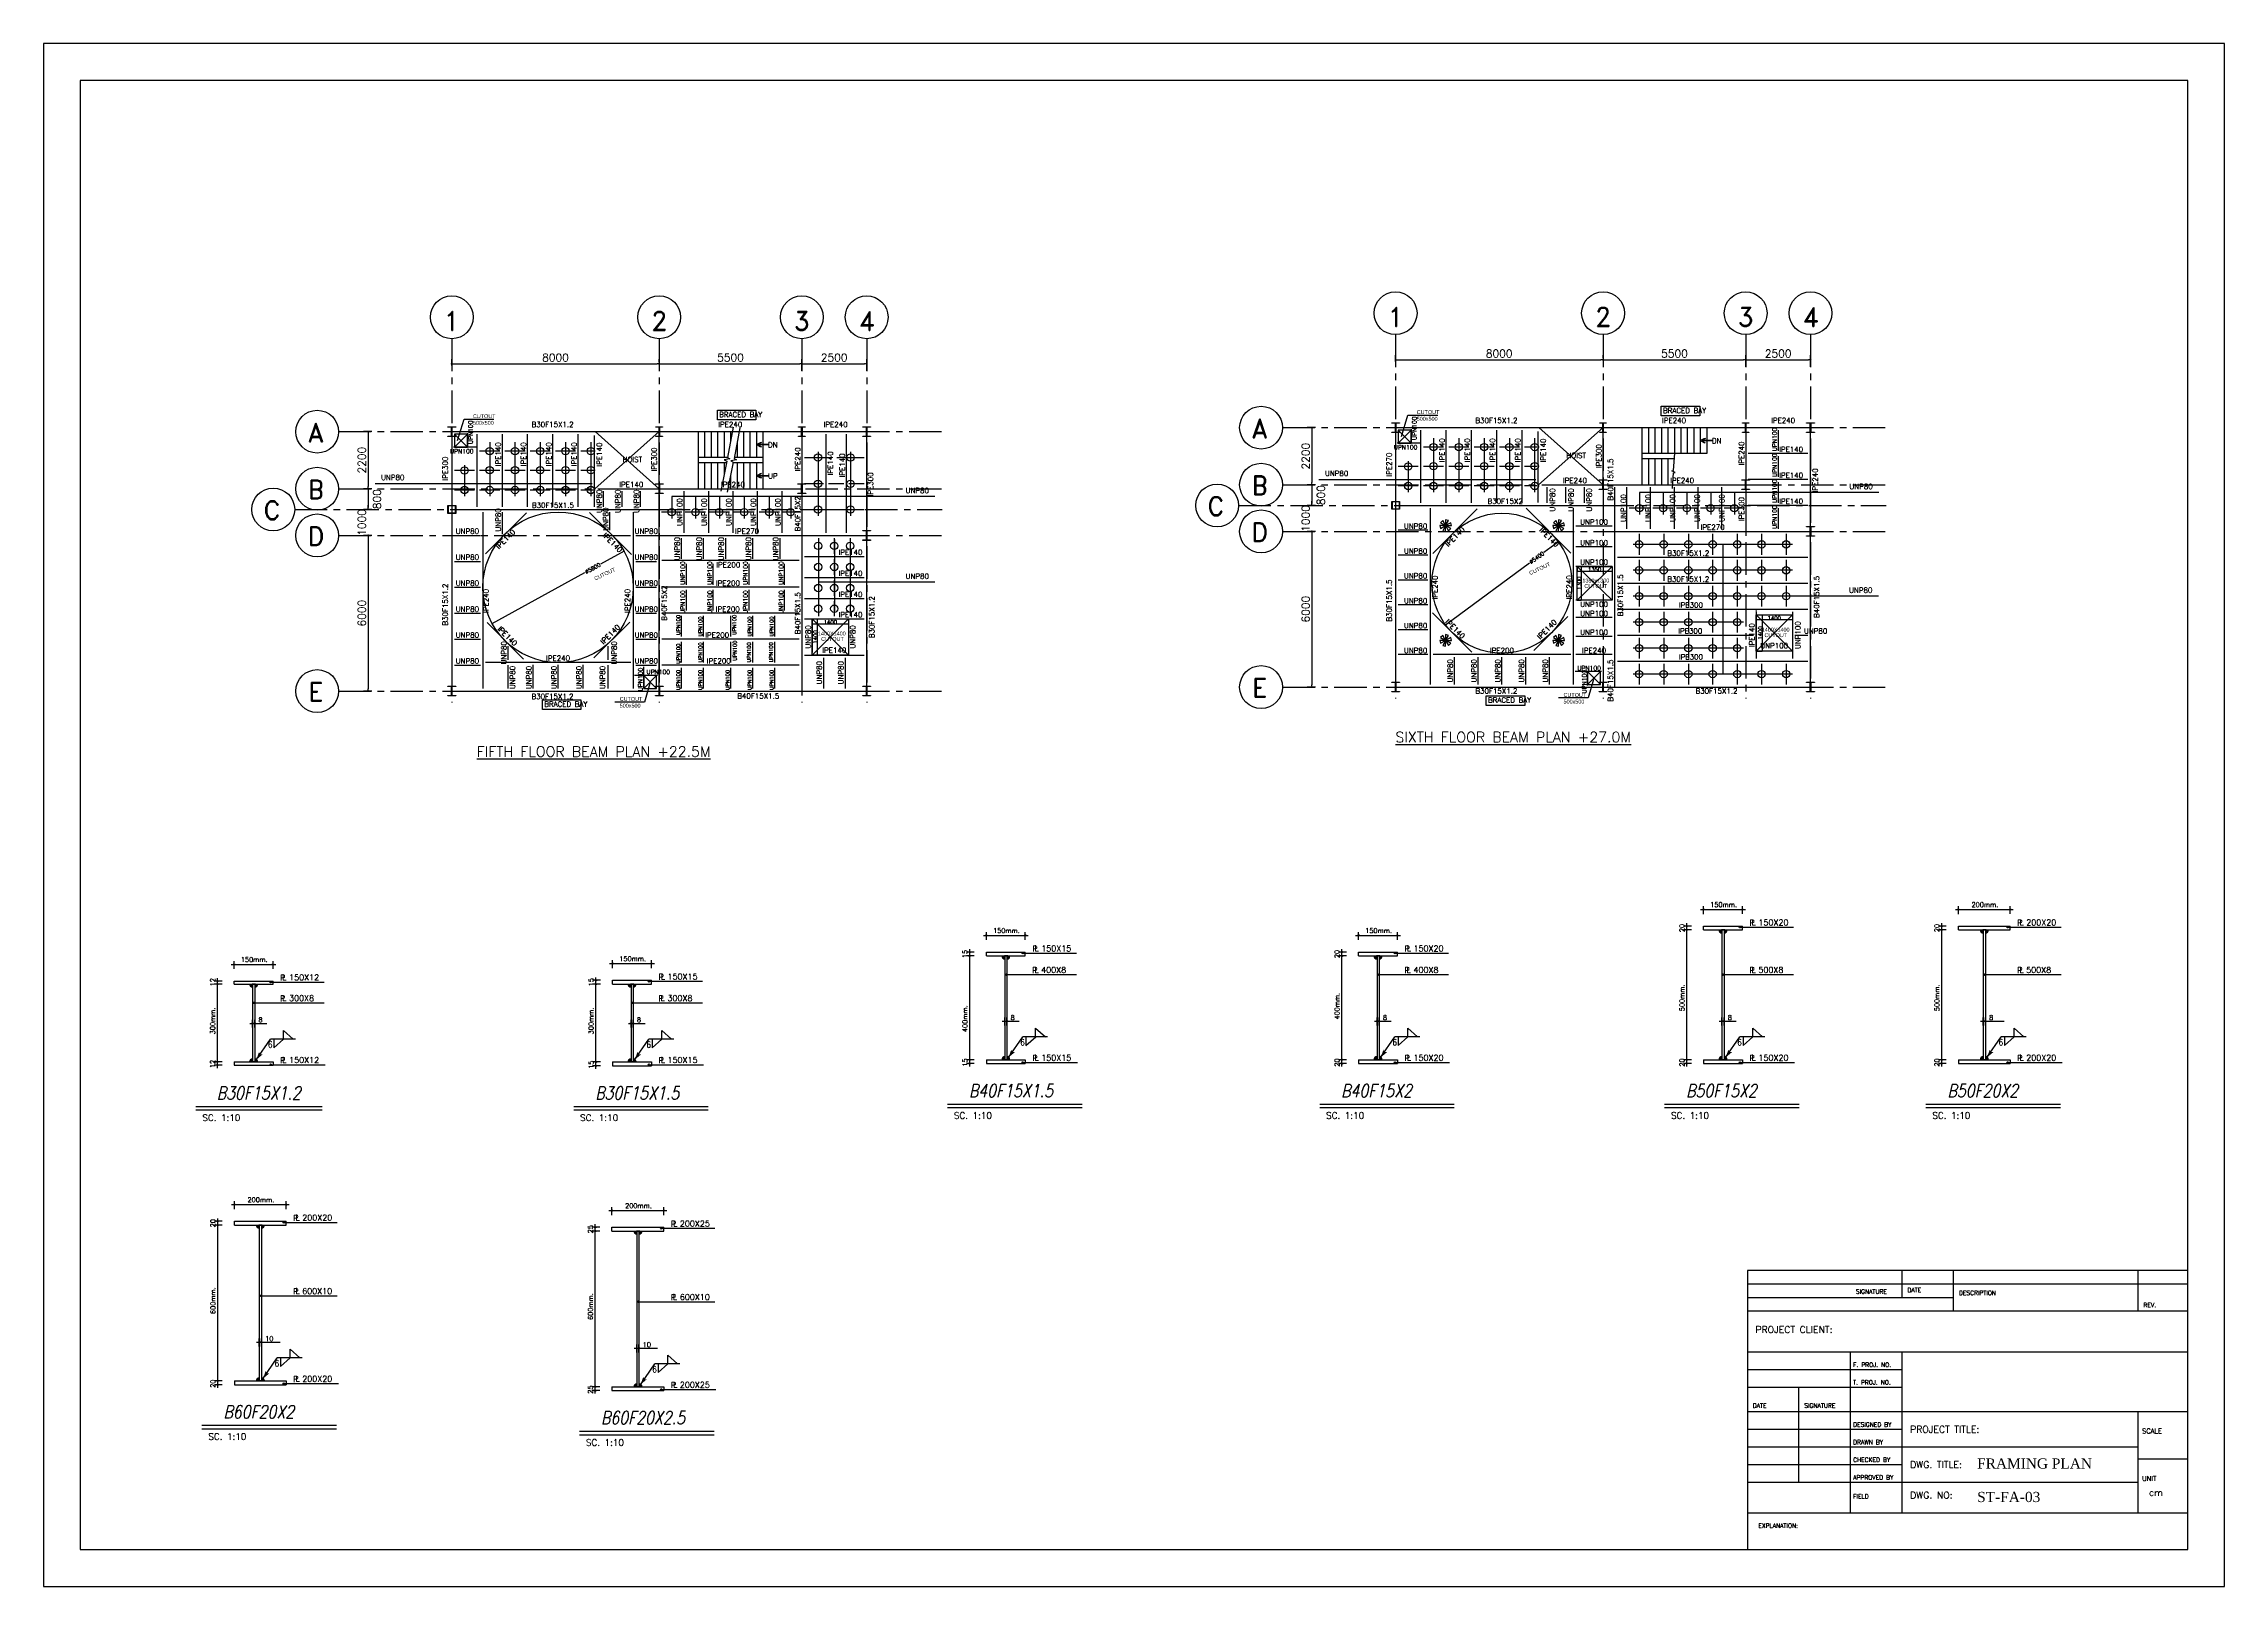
# Model space of a CAD drawing. Header units: inches. Extents: x 1387 to 2676, y -3554 to -2136.
# Drawn here: x 2489.9 to 2574, y -2688.6 to -2629.2 of the extents above; entities that cross this region are included whole.
import ezdxf
from ezdxf.enums import TextEntityAlignment as Align

# ---------------------------------------------------------------- set-up
doc = ezdxf.new("R2010")
doc.units = ezdxf.units.IN
doc.header["$MEASUREMENT"] = 0
for name, pattern in [('CENTER', [2, 1.25, -0.25, 0.25, -0.25]), ('DASHDOTX2', [2, 1, -0.5, 0, -0.5]), ('HIDDEN', [0.375, 0.25, -0.125])]:
    doc.linetypes.add(name, pattern=pattern)
for name, color, linetype in [('1', 1, 'Continuous'), ('1R', 1, 'Continuous'), ('3', 3, 'HIDDEN'), ('3G', 3, 'Continuous'), ('4C', 4, 'Continuous'), ('7', 7, 'Continuous'), ('A-TEXT', 7, 'Continuous'), ('AA-IPE300', 27, 'Continuous'), ('AA_CUT OUT', 250, 'Continuous'), ('Ax', 1, 'DASHDOTX2'), ('AXE', 1, 'CENTER'), ('DIM', 8, 'Continuous'), ('lateral brace', 5, 'Continuous'), ('Layer4', 118, 'Continuous'), ('MEMBER TEXT', 7, 'Continuous'), ('NEW-CO-TEXT', 7, 'Continuous'), ('STAIR', 145, 'Continuous'), ('STEEL', 33, 'Continuous'), ('TEXT-1', 3, 'Continuous'), ('UPN100', 1, 'Continuous'), ('wall', 4, 'Continuous')]:
    doc.layers.add(name, color=color, linetype=linetype)
doc.layers.add('AA-BEAM-LAYOUT', color=5, linetype='Continuous', lineweight=13)
doc.styles.add('ITALICT', font='italict')
doc.styles.add('ROMAND', font='ROMAND.shx')
doc.styles.add('ROMANS', font='ROMANS')
doc.styles.add('ROMANT', font='romant')
doc.styles.get("Standard").update_dxf_attribs({"font": 'arial.ttf'})
doc.styles.add('style1', font='times.ttf')
doc.dimstyles.new('1-100', dxfattribs={"dimtxt": 0.3, "dimasz": 0.08, "dimexe": 0.18, "dimexo": 0.0625, "dimgap": 0.09, "dimtad": 1, "dimdec": 0, "dimlfac": 1000, "dimdsep": 46, "dimtxsty": 'ROMANT', "dimblk": 'DOT', "dimcen": 0.09, "dimclrd": 1, "dimclre": 1, "dimclrt": 3, "dimadec": 0, "dimazin": 0, "dimtfac": 1, "dimtdec": 0, "dimtix": 1, "dimtofl": 0, "dimtmove": 2, "dimatfit": 3, "dimldrblk": 'DOT', "dimfxl": 1, "dimtolj": 1, "dimarcsym": 0})
doc.dimstyles.new('Copy of 1-100', dxfattribs={"dimtxt": 0.2, "dimasz": 0.08, "dimexe": 0.18, "dimexo": 0.0625, "dimgap": 0.09, "dimtad": 1, "dimdec": 0, "dimlfac": 1000, "dimdsep": 46, "dimtxsty": 'ROMANT', "dimblk": 'DOT', "dimcen": 0.09, "dimclrd": 1, "dimclre": 1, "dimclrt": 3, "dimadec": 0, "dimazin": 0, "dimtfac": 1, "dimtdec": 0, "dimtix": 1, "dimtofl": 0, "dimtmove": 2, "dimatfit": 3, "dimldrblk": 'DOT', "dimfxl": 1, "dimtolj": 1, "dimarcsym": 0})
doc.dimstyles.get("Standard").update_dxf_attribs({"dimtxt": 0.25, "dimasz": 0.18, "dimexe": 0.18, "dimexo": 0.0625, "dimgap": 0.09, "dimtad": 0, "dimdec": 0, "dimlfac": 100, "dimzin": 0, "dimdsep": 46, "dimtxsty": 'Standard', "dimcen": 0.09, "dimadec": 0, "dimazin": 0, "dimtfac": 1, "dimtdec": 0, "dimtofl": 0, "dimtmove": 0, "dimatfit": 3, "dimfxl": 1, "dimtolj": 1, "dimtzin": 0, "dimarcsym": 0})

# ---------------------------------------------------------------- blocks, each defined once
blk = doc.blocks.new('DOT')
at = {"layer": 'DIM', "color": 0, "linetype": 'ByBlock'}
blk.add_line((-0.5, 0), (-1, 0), dxfattribs=at)
at = {"layer": 'DIM', "color": 0, "linetype": 'ByBlock', "const_width": 0.5}
blk.add_lwpolyline([(-0.25, 0, 1), (0.25, 0, 1)], format="xyb", close=True, dxfattribs=at)
blk = doc.blocks.new('*D2549')
at = {"color": 1, "lineweight": -2, "transparency": 16777216}
for p, q in [((-9722, 5596), (-10284, 5185)), ((-14078, 2404), (-10831, 4783))]:
    blk.add_line(p, q, dxfattribs=at)
at = {"layer": 'Defpoints', "color": 0, "transparency": 16777216}
for p in [(-9722, 5596), (-14078, 2404)]:
    blk.add_point(p, dxfattribs=at)
at = {"color": 1, "lineweight": -2, "transparency": 16777216, "xscale": 0.08, "yscale": 0.08, "zscale": 0.08}
for p, rotation in [((-9722, 5596), 36.23449440421251), ((-14078, 2404), 216.2344944042126)]:
    blk.add_blockref('DOT', p, dxfattribs=dict(at, rotation=rotation))
at = {"color": 3, "transparency": 16777216, "insert": (-10557, 4984), "char_height": 150, "attachment_point": 5, "rotation": 36.23449, "style": 'ROMANT'}
blk.add_mtext('\\A1;∅5400', dxfattribs=at)
blk = doc.blocks.new('_Dot')
at = {"layer": 'DIM', "color": 0, "lineweight": -2}
blk.add_line((-0.5, 0), (-1, 0), dxfattribs=at)
at = {"layer": 'DIM', "color": 0, "const_width": 0.5}
blk.add_lwpolyline([(-0.25, 0, 1), (0.25, 0, 1)], format="xyb", close=True, dxfattribs=at)
blk = doc.blocks.new('*D2552')
at = {"color": 1, "lineweight": -2, "transparency": 16777216}
for p, q in [((-2100, 2785), (-2100, 2585)), ((-700, 2585), (-2100, 2585)), ((-700, 2785), (-700, 2585))]:
    blk.add_line(p, q, dxfattribs=at)
at = {"layer": 'Defpoints', "color": 0, "transparency": 16777216}
for p in [(-2100, 2785), (-2100, 2585), (-700, 2785)]:
    blk.add_point(p, dxfattribs=at)
at = {"color": 1, "lineweight": -2, "transparency": 16777216, "xscale": 0.08, "yscale": 0.08, "zscale": 0.08, "rotation": 180}
blk.add_blockref('DOT', (-2100, 2585), dxfattribs=at)
at = {"color": 1, "lineweight": -2, "transparency": 16777216, "xscale": 0.08, "yscale": 0.08, "zscale": 0.08}
blk.add_blockref('DOT', (-700, 2585), dxfattribs=at)
at = {"color": 3, "transparency": 16777216, "insert": (-1400, 2660), "char_height": 150, "attachment_point": 5, "style": 'ROMANT'}
blk.add_mtext('\\A1;1400', dxfattribs=at)
blk = doc.blocks.new('*D2553')
at = {"color": 1, "lineweight": -2, "transparency": 16777216}
for p, q in [((-2100, 2785), (-1864, 2785)), ((-1864, 2785), (-1864, 1385)), ((-2100, 1385), (-1864, 1385))]:
    blk.add_line(p, q, dxfattribs=at)
at = {"layer": 'Defpoints', "color": 0, "transparency": 16777216}
for p in [(-2100, 2785), (-2100, 1385), (-1864, 1385)]:
    blk.add_point(p, dxfattribs=at)
at = {"color": 1, "lineweight": -2, "transparency": 16777216, "xscale": 0.08, "yscale": 0.08, "zscale": 0.08}
for p, rotation in [((-1864, 2785), 90), ((-1864, 1385), 270)]:
    blk.add_blockref('DOT', p, dxfattribs=dict(at, rotation=rotation))
at = {"color": 3, "transparency": 16777216, "insert": (-1939, 2085), "char_height": 150, "attachment_point": 5, "rotation": 90, "style": 'ROMANT'}
blk.add_mtext('\\A1;1400', dxfattribs=at)
blk = doc.blocks.new('*D2550')
at = {"color": 1, "lineweight": -2, "transparency": 16777216}
for p, q in [((-9000, 4650), (-9000, 4457)), ((-7650, 4457), (-8999, 4457)), ((-7650, 4650), (-7650, 4457))]:
    blk.add_line(p, q, dxfattribs=at)
at = {"layer": 'Defpoints', "color": 0, "transparency": 16777216}
for p in [(-9000, 4650), (-9000, 4457), (-7650, 4650)]:
    blk.add_point(p, dxfattribs=at)
at = {"color": 1, "lineweight": -2, "transparency": 16777216, "xscale": 0.08, "yscale": 0.08, "zscale": 0.08, "rotation": 180}
blk.add_blockref('DOT', (-9000, 4457), dxfattribs=at)
at = {"color": 1, "lineweight": -2, "transparency": 16777216, "xscale": 0.08, "yscale": 0.08, "zscale": 0.08}
blk.add_blockref('DOT', (-7650, 4457), dxfattribs=at)
at = {"color": 3, "transparency": 16777216, "insert": (-8325, 4532), "char_height": 150, "attachment_point": 5, "style": 'ROMANT'}
blk.add_mtext('\\A1;1350', dxfattribs=at)
blk = doc.blocks.new('*D2551')
at = {"color": 1, "lineweight": -2, "transparency": 16777216}
for p, q in [((-8999, 4650), (-8847, 4650)), ((-8847, 4650), (-8847, 3350)), ((-8999, 3350), (-8847, 3350))]:
    blk.add_line(p, q, dxfattribs=at)
at = {"layer": 'Defpoints', "color": 0, "transparency": 16777216}
for p in [(-9000, 4650), (-9000, 3350), (-8847, 3350)]:
    blk.add_point(p, dxfattribs=at)
at = {"color": 1, "lineweight": -2, "transparency": 16777216, "xscale": 0.08, "yscale": 0.08, "zscale": 0.08}
for p, rotation in [((-8847, 4650), 90), ((-8847, 3350), 270)]:
    blk.add_blockref('DOT', p, dxfattribs=dict(at, rotation=rotation))
at = {"color": 3, "transparency": 16777216, "insert": (-8922, 4000), "char_height": 150, "attachment_point": 5, "rotation": 90, "style": 'ROMANT'}
blk.add_mtext('\\A1;1300', dxfattribs=at)
blk = doc.blocks.new('*D2546')
at = {"color": 1, "lineweight": -2, "transparency": 16777216}
for p, q in [((-9357, 5393), (-10268, 4894)), ((-14443, 2607), (-10863, 4568))]:
    blk.add_line(p, q, dxfattribs=at)
at = {"layer": 'Defpoints', "color": 0, "transparency": 16777216}
for p in [(-9357, 5393), (-14443, 2607)]:
    blk.add_point(p, dxfattribs=at)
at = {"color": 1, "lineweight": -2, "transparency": 16777216, "xscale": 0.08, "yscale": 0.08, "zscale": 0.08}
for p, rotation in [((-9357, 5393), 28.71912846812458), ((-14443, 2607), 208.7191284681246)]:
    blk.add_blockref('DOT', p, dxfattribs=dict(at, rotation=rotation))
at = {"color": 3, "transparency": 16777216, "insert": (-10565, 4731), "char_height": 150, "attachment_point": 5, "rotation": 28.71913, "style": 'ROMANT'}
blk.add_mtext('\\A1;∅5800', dxfattribs=at)
blk = doc.blocks.new('*D2548')
at = {"color": 1, "lineweight": -2, "transparency": 16777216}
for p, q in [((-2100, 2785), (-2100, 2579)), ((-700, 2580), (-2100, 2580)), ((-700, 2785), (-700, 2579))]:
    blk.add_line(p, q, dxfattribs=at)
at = {"layer": 'Defpoints', "color": 0, "transparency": 16777216}
for p in [(-2100, 2785), (-2100, 2580), (-700, 2785)]:
    blk.add_point(p, dxfattribs=at)
at = {"color": 1, "lineweight": -2, "transparency": 16777216, "xscale": 0.08, "yscale": 0.08, "zscale": 0.08, "rotation": 180}
blk.add_blockref('DOT', (-2100, 2580), dxfattribs=at)
at = {"color": 1, "lineweight": -2, "transparency": 16777216, "xscale": 0.08, "yscale": 0.08, "zscale": 0.08}
blk.add_blockref('DOT', (-700, 2580), dxfattribs=at)
at = {"color": 3, "transparency": 16777216, "insert": (-1400, 2655), "char_height": 150, "attachment_point": 5, "style": 'ROMANT'}
blk.add_mtext('\\A1;1400', dxfattribs=at)
blk = doc.blocks.new('*D2547')
at = {"color": 1, "lineweight": -2, "transparency": 16777216}
for p, q in [((-2100, 2785), (-1907, 2785)), ((-1907, 2785), (-1907, 1385)), ((-2100, 1385), (-1907, 1385))]:
    blk.add_line(p, q, dxfattribs=at)
at = {"layer": 'Defpoints', "color": 0, "transparency": 16777216}
for p in [(-2100, 2785), (-2100, 1385), (-1907, 1385)]:
    blk.add_point(p, dxfattribs=at)
at = {"color": 1, "lineweight": -2, "transparency": 16777216, "xscale": 0.08, "yscale": 0.08, "zscale": 0.08}
for p, rotation in [((-1907, 2785), 90), ((-1907, 1385), 270)]:
    blk.add_blockref('DOT', p, dxfattribs=dict(at, rotation=rotation))
at = {"color": 3, "transparency": 16777216, "insert": (-1982, 2085), "char_height": 150, "attachment_point": 5, "rotation": 90, "style": 'ROMANT'}
blk.add_mtext('\\A1;1400', dxfattribs=at)
blk = doc.blocks.new('*D2061')
at = {"layer": 'Defpoints', "color": 0, "transparency": 16777216}
for p in [(2502.663, -2644.132), (2502.455, -2646.332), (2502.663, -2646.332)]:
    blk.add_point(p, dxfattribs=at)
at = {"layer": 'wall', "color": 1, "lineweight": -2, "transparency": 16777216}
for p, q in [((2502.6, -2644.132), (2502.275, -2644.132)), ((2502.455, -2644.212), (2502.455, -2646.252)), ((2502.6, -2646.332), (2502.275, -2646.332))]:
    blk.add_line(p, q, dxfattribs=at)
at = {"layer": 'wall', "color": 1, "lineweight": -2, "transparency": 16777216, "xscale": 0.08, "yscale": 0.08, "zscale": 0.08}
for p, rotation in [((2502.455, -2644.132), 89.999316665766), ((2502.455, -2646.332), 269.9993166657659)]:
    blk.add_blockref('DOT', p, dxfattribs=dict(at, rotation=rotation))
at = {"layer": 'wall', "color": 3, "transparency": 16777216, "insert": (2502.215, -2645.232), "char_height": 0.3, "attachment_point": 5, "rotation": 89.99932, "style": 'ROMANT'}
blk.add_mtext('\\A1;2200', dxfattribs=at)
blk = doc.blocks.new('*D2067')
at = {"layer": 'Defpoints', "color": 0, "transparency": 16777216}
for p in [(2513.684, -2641.518), (2513.684, -2641.518), (2505.684, -2641.652)]:
    blk.add_point(p, dxfattribs=at)
at = {"layer": 'wall', "color": 1, "lineweight": -2, "transparency": 16777216}
for p, q in [((2505.684, -2641.589), (2505.684, -2641.338)), ((2505.764, -2641.518), (2513.604, -2641.518)), ((2513.684, -2641.456), (2513.684, -2641.338))]:
    blk.add_line(p, q, dxfattribs=at)
at = {"layer": 'wall', "color": 1, "lineweight": -2, "transparency": 16777216, "xscale": 0.08, "yscale": 0.08, "zscale": 0.08, "rotation": 180}
blk.add_blockref('DOT', (2505.684, -2641.518), dxfattribs=at)
at = {"layer": 'wall', "color": 1, "lineweight": -2, "transparency": 16777216, "xscale": 0.08, "yscale": 0.08, "zscale": 0.08}
blk.add_blockref('DOT', (2513.684, -2641.518), dxfattribs=at)
at = {"layer": 'wall', "color": 3, "transparency": 16777216, "insert": (2509.684, -2641.278), "char_height": 0.3, "attachment_point": 5, "style": 'ROMANT'}
blk.add_mtext('\\A1;8000', dxfattribs=at)
blk = doc.blocks.new('*D2062')
at = {"layer": 'Defpoints', "color": 0, "transparency": 16777216}
for p in [(2513.684, -2641.518), (2519.184, -2641.518), (2519.184, -2641.856)]:
    blk.add_point(p, dxfattribs=at)
at = {"layer": 'wall', "color": 1, "lineweight": -2, "transparency": 16777216}
for p, q in [((2513.684, -2641.456), (2513.684, -2641.338)), ((2513.764, -2641.518), (2519.104, -2641.518)), ((2519.184, -2641.793), (2519.184, -2641.338))]:
    blk.add_line(p, q, dxfattribs=at)
at = {"layer": 'wall', "color": 1, "lineweight": -2, "transparency": 16777216, "xscale": 0.08, "yscale": 0.08, "zscale": 0.08, "rotation": 180}
blk.add_blockref('DOT', (2513.684, -2641.518), dxfattribs=at)
at = {"layer": 'wall', "color": 1, "lineweight": -2, "transparency": 16777216, "xscale": 0.08, "yscale": 0.08, "zscale": 0.08}
blk.add_blockref('DOT', (2519.184, -2641.518), dxfattribs=at)
at = {"layer": 'wall', "color": 3, "transparency": 16777216, "insert": (2516.434, -2641.278), "char_height": 0.3, "attachment_point": 5, "style": 'ROMANT'}
blk.add_mtext('\\A1;5500', dxfattribs=at)
blk = doc.blocks.new('*D2063')
at = {"layer": 'Defpoints', "color": 0, "transparency": 16777216}
for p in [(2502.663, -2646.332), (2502.455, -2647.132), (2502.663, -2647.132)]:
    blk.add_point(p, dxfattribs=at)
at = {"layer": 'wall', "color": 1, "lineweight": -2, "transparency": 16777216}
for p, q in [((2502.6, -2646.332), (2502.275, -2646.332)), ((2502.455, -2646.412), (2502.455, -2647.052)), ((2502.6, -2647.132), (2502.275, -2647.132))]:
    blk.add_line(p, q, dxfattribs=at)
at = {"layer": 'wall', "color": 1, "lineweight": -2, "transparency": 16777216, "xscale": 0.08, "yscale": 0.08, "zscale": 0.08}
for p, rotation in [((2502.455, -2646.332), 89.99837351745967), ((2502.455, -2647.132), 269.9983735174597)]:
    blk.add_blockref('DOT', p, dxfattribs=dict(at, rotation=rotation))
at = {"layer": 'wall', "color": 3, "transparency": 16777216, "insert": (2502.802, -2646.732), "char_height": 0.3, "attachment_point": 5, "rotation": 89.99837, "style": 'ROMANT'}
blk.add_mtext('\\A1;800', dxfattribs=at)
blk = doc.blocks.new('*D2064')
at = {"layer": 'Defpoints', "color": 0, "transparency": 16777216}
for p in [(2502.663, -2647.132), (2502.455, -2648.132), (2502.663, -2648.132)]:
    blk.add_point(p, dxfattribs=at)
at = {"layer": 'wall', "color": 1, "lineweight": -2, "transparency": 16777216}
for p, q in [((2502.6, -2647.132), (2502.275, -2647.132)), ((2502.455, -2647.052), (2502.455, -2646.972)), ((2502.6, -2648.132), (2502.275, -2648.132)), ((2502.455, -2648.212), (2502.455, -2648.292))]:
    blk.add_line(p, q, dxfattribs=at)
at = {"layer": 'wall', "color": 1, "lineweight": -2, "transparency": 16777216, "xscale": 0.08, "yscale": 0.08, "zscale": 0.08}
for p, rotation in [((2502.455, -2647.132), 269.9983735174825), ((2502.455, -2648.132), 89.99837351748256)]:
    blk.add_blockref('DOT', p, dxfattribs=dict(at, rotation=rotation))
at = {"layer": 'wall', "color": 3, "transparency": 16777216, "insert": (2502.215, -2647.632), "char_height": 0.3, "attachment_point": 5, "rotation": 89.99837, "style": 'ROMANT'}
blk.add_mtext('\\A1;1000', dxfattribs=at)
blk = doc.blocks.new('*D2065')
at = {"layer": 'Defpoints', "color": 0, "transparency": 16777216}
for p in [(2502.663, -2648.132), (2502.455, -2654.132), (2502.663, -2654.132)]:
    blk.add_point(p, dxfattribs=at)
at = {"layer": 'wall', "color": 1, "lineweight": -2, "transparency": 16777216}
for p, q in [((2502.6, -2648.132), (2502.275, -2648.132)), ((2502.455, -2648.212), (2502.455, -2654.052)), ((2502.6, -2654.132), (2502.275, -2654.132))]:
    blk.add_line(p, q, dxfattribs=at)
at = {"layer": 'wall', "color": 1, "lineweight": -2, "transparency": 16777216, "xscale": 0.08, "yscale": 0.08, "zscale": 0.08}
for p, rotation in [((2502.455, -2648.132), 89.9996086294533), ((2502.455, -2654.132), 269.9996086294533)]:
    blk.add_blockref('DOT', p, dxfattribs=dict(at, rotation=rotation))
at = {"layer": 'wall', "color": 3, "transparency": 16777216, "insert": (2502.215, -2651.132), "char_height": 0.3, "attachment_point": 5, "rotation": 89.99961, "style": 'ROMANT'}
blk.add_mtext('\\A1;6000', dxfattribs=at)
blk = doc.blocks.new('*D2066')
at = {"layer": 'Defpoints', "color": 0, "transparency": 16777216}
for p in [(2519.184, -2641.518), (2521.684, -2641.518), (2521.684, -2641.856)]:
    blk.add_point(p, dxfattribs=at)
at = {"layer": 'wall', "color": 1, "lineweight": -2, "transparency": 16777216}
for p, q in [((2519.184, -2641.456), (2519.184, -2641.338)), ((2519.264, -2641.518), (2521.604, -2641.518)), ((2521.684, -2641.793), (2521.684, -2641.338))]:
    blk.add_line(p, q, dxfattribs=at)
at = {"layer": 'wall', "color": 1, "lineweight": -2, "transparency": 16777216, "xscale": 0.08, "yscale": 0.08, "zscale": 0.08, "rotation": 180}
blk.add_blockref('DOT', (2519.184, -2641.518), dxfattribs=at)
at = {"layer": 'wall', "color": 1, "lineweight": -2, "transparency": 16777216, "xscale": 0.08, "yscale": 0.08, "zscale": 0.08}
blk.add_blockref('DOT', (2521.684, -2641.518), dxfattribs=at)
at = {"layer": 'wall', "color": 3, "transparency": 16777216, "insert": (2520.434, -2641.278), "char_height": 0.3, "attachment_point": 5, "style": 'ROMANT'}
blk.add_mtext('\\A1;2500', dxfattribs=at)
blk = doc.blocks.new('*D2068')
at = {"layer": 'Defpoints', "color": 0, "transparency": 16777216}
for p in [(2539.061, -2643.977), (2538.852, -2646.177), (2539.061, -2646.177)]:
    blk.add_point(p, dxfattribs=at)
at = {"layer": 'wall', "color": 1, "lineweight": -2, "transparency": 16777216}
for p, q in [((2538.998, -2643.977), (2538.672, -2643.977)), ((2538.852, -2644.057), (2538.852, -2646.097)), ((2538.998, -2646.177), (2538.672, -2646.177))]:
    blk.add_line(p, q, dxfattribs=at)
at = {"layer": 'wall', "color": 1, "lineweight": -2, "transparency": 16777216, "xscale": 0.08, "yscale": 0.08, "zscale": 0.08}
for p, rotation in [((2538.852, -2643.977), 89.999316665766), ((2538.852, -2646.177), 269.9993166657659)]:
    blk.add_blockref('DOT', p, dxfattribs=dict(at, rotation=rotation))
at = {"layer": 'wall', "color": 3, "transparency": 16777216, "insert": (2538.612, -2645.077), "char_height": 0.3, "attachment_point": 5, "rotation": 89.99932, "style": 'ROMANT'}
blk.add_mtext('\\A1;2200', dxfattribs=at)
blk = doc.blocks.new('*D2074')
at = {"layer": 'Defpoints', "color": 0, "transparency": 16777216}
for p in [(2542.082, -2641.496), (2550.082, -2641.363), (2550.082, -2641.363)]:
    blk.add_point(p, dxfattribs=at)
at = {"layer": 'wall', "color": 1, "lineweight": -2, "transparency": 16777216}
for p, q in [((2542.082, -2641.434), (2542.082, -2641.183)), ((2542.162, -2641.363), (2550.002, -2641.363)), ((2550.082, -2641.301), (2550.082, -2641.183))]:
    blk.add_line(p, q, dxfattribs=at)
at = {"layer": 'wall', "color": 1, "lineweight": -2, "transparency": 16777216, "xscale": 0.08, "yscale": 0.08, "zscale": 0.08, "rotation": 180}
blk.add_blockref('DOT', (2542.082, -2641.363), dxfattribs=at)
at = {"layer": 'wall', "color": 1, "lineweight": -2, "transparency": 16777216, "xscale": 0.08, "yscale": 0.08, "zscale": 0.08}
blk.add_blockref('DOT', (2550.082, -2641.363), dxfattribs=at)
at = {"layer": 'wall', "color": 3, "transparency": 16777216, "insert": (2546.082, -2641.123), "char_height": 0.3, "attachment_point": 5, "style": 'ROMANT'}
blk.add_mtext('\\A1;8000', dxfattribs=at)
blk = doc.blocks.new('*D2069')
at = {"layer": 'Defpoints', "color": 0, "transparency": 16777216}
for p in [(2550.082, -2641.363), (2555.582, -2641.363), (2555.582, -2641.701)]:
    blk.add_point(p, dxfattribs=at)
at = {"layer": 'wall', "color": 1, "lineweight": -2, "transparency": 16777216}
for p, q in [((2550.082, -2641.301), (2550.082, -2641.183)), ((2550.162, -2641.363), (2555.502, -2641.363)), ((2555.582, -2641.638), (2555.582, -2641.183))]:
    blk.add_line(p, q, dxfattribs=at)
at = {"layer": 'wall', "color": 1, "lineweight": -2, "transparency": 16777216, "xscale": 0.08, "yscale": 0.08, "zscale": 0.08, "rotation": 180}
blk.add_blockref('DOT', (2550.082, -2641.363), dxfattribs=at)
at = {"layer": 'wall', "color": 1, "lineweight": -2, "transparency": 16777216, "xscale": 0.08, "yscale": 0.08, "zscale": 0.08}
blk.add_blockref('DOT', (2555.582, -2641.363), dxfattribs=at)
at = {"layer": 'wall', "color": 3, "transparency": 16777216, "insert": (2552.832, -2641.123), "char_height": 0.3, "attachment_point": 5, "style": 'ROMANT'}
blk.add_mtext('\\A1;5500', dxfattribs=at)
blk = doc.blocks.new('*D2070')
at = {"layer": 'Defpoints', "color": 0, "transparency": 16777216}
for p in [(2539.061, -2646.177), (2538.852, -2646.977), (2539.061, -2646.977)]:
    blk.add_point(p, dxfattribs=at)
at = {"layer": 'wall', "color": 1, "lineweight": -2, "transparency": 16777216}
for p, q in [((2538.998, -2646.177), (2538.672, -2646.177)), ((2538.852, -2646.257), (2538.852, -2646.897)), ((2538.998, -2646.977), (2538.672, -2646.977))]:
    blk.add_line(p, q, dxfattribs=at)
at = {"layer": 'wall', "color": 1, "lineweight": -2, "transparency": 16777216, "xscale": 0.08, "yscale": 0.08, "zscale": 0.08}
for p, rotation in [((2538.852, -2646.177), 89.9983735174922), ((2538.852, -2646.977), 269.9983735174923)]:
    blk.add_blockref('DOT', p, dxfattribs=dict(at, rotation=rotation))
at = {"layer": 'wall', "color": 3, "transparency": 16777216, "insert": (2539.2, -2646.577), "char_height": 0.3, "attachment_point": 5, "rotation": 89.99837, "style": 'ROMANT'}
blk.add_mtext('\\A1;800', dxfattribs=at)
blk = doc.blocks.new('*D2071')
at = {"layer": 'Defpoints', "color": 0, "transparency": 16777216}
for p in [(2539.061, -2646.977), (2538.852, -2647.977), (2539.061, -2647.977)]:
    blk.add_point(p, dxfattribs=at)
at = {"layer": 'wall', "color": 1, "lineweight": -2, "transparency": 16777216}
for p, q in [((2538.998, -2646.977), (2538.672, -2646.977)), ((2538.852, -2646.897), (2538.852, -2646.817)), ((2538.998, -2647.977), (2538.672, -2647.977)), ((2538.852, -2648.057), (2538.852, -2648.137))]:
    blk.add_line(p, q, dxfattribs=at)
at = {"layer": 'wall', "color": 1, "lineweight": -2, "transparency": 16777216, "xscale": 0.08, "yscale": 0.08, "zscale": 0.08}
for p, rotation in [((2538.852, -2646.977), 269.9983735174825), ((2538.852, -2647.977), 89.99837351748256)]:
    blk.add_blockref('DOT', p, dxfattribs=dict(at, rotation=rotation))
at = {"layer": 'wall', "color": 3, "transparency": 16777216, "insert": (2538.612, -2647.477), "char_height": 0.3, "attachment_point": 5, "rotation": 89.99837, "style": 'ROMANT'}
blk.add_mtext('\\A1;1000', dxfattribs=at)
blk = doc.blocks.new('*D2072')
at = {"layer": 'Defpoints', "color": 0, "transparency": 16777216}
for p in [(2539.061, -2647.977), (2538.852, -2653.977), (2539.061, -2653.977)]:
    blk.add_point(p, dxfattribs=at)
at = {"layer": 'wall', "color": 1, "lineweight": -2, "transparency": 16777216}
for p, q in [((2538.998, -2647.977), (2538.672, -2647.977)), ((2538.852, -2648.057), (2538.852, -2653.897)), ((2538.998, -2653.977), (2538.672, -2653.977))]:
    blk.add_line(p, q, dxfattribs=at)
at = {"layer": 'wall', "color": 1, "lineweight": -2, "transparency": 16777216, "xscale": 0.08, "yscale": 0.08, "zscale": 0.08}
for p, rotation in [((2538.852, -2647.977), 89.99960862945764), ((2538.852, -2653.977), 269.9996086294576)]:
    blk.add_blockref('DOT', p, dxfattribs=dict(at, rotation=rotation))
at = {"layer": 'wall', "color": 3, "transparency": 16777216, "insert": (2538.612, -2650.977), "char_height": 0.3, "attachment_point": 5, "rotation": 89.99961, "style": 'ROMANT'}
blk.add_mtext('\\A1;6000', dxfattribs=at)
blk = doc.blocks.new('*D2073')
at = {"layer": 'Defpoints', "color": 0, "transparency": 16777216}
for p in [(2555.582, -2641.363), (2558.082, -2641.363), (2558.082, -2641.701)]:
    blk.add_point(p, dxfattribs=at)
at = {"layer": 'wall', "color": 1, "lineweight": -2, "transparency": 16777216}
for p, q in [((2555.582, -2641.301), (2555.582, -2641.183)), ((2555.662, -2641.363), (2558.002, -2641.363)), ((2558.082, -2641.638), (2558.082, -2641.183))]:
    blk.add_line(p, q, dxfattribs=at)
at = {"layer": 'wall', "color": 1, "lineweight": -2, "transparency": 16777216, "xscale": 0.08, "yscale": 0.08, "zscale": 0.08, "rotation": 180}
blk.add_blockref('DOT', (2555.582, -2641.363), dxfattribs=at)
at = {"layer": 'wall', "color": 1, "lineweight": -2, "transparency": 16777216, "xscale": 0.08, "yscale": 0.08, "zscale": 0.08}
blk.add_blockref('DOT', (2558.082, -2641.363), dxfattribs=at)
at = {"layer": 'wall', "color": 3, "transparency": 16777216, "insert": (2556.832, -2641.123), "char_height": 0.3, "attachment_point": 5, "style": 'ROMANT'}
blk.add_mtext('\\A1;2500', dxfattribs=at)
blk = doc.blocks.new('G$C27AC7FF8')
at = {"color": 3}
for points in [[(-13876.1, 6107.8), (-14071, 6220.3), (-13846, 6220.3), (-13876.1, 6332.8), (-14071, 6220.3), (-13958.5, 6415.2), (-14071, 6445.3), (-14071, 6220.3), (-14183.5, 6415.2), (-14265.8, 6332.8), (-14071, 6220.3), (-14296, 6220.3), (-14265.8, 6107.8), (-14071, 6220.3), (-14183.5, 6025.5), (-14071, 5995.3), (-14071, 6220.3), (-13958.5, 6025.5), (-13876.1, 6107.8), (-14071, 6220.3), (-13846, 6220.3)], [(-9518.3, 6107.8), (-9713.2, 6220.3), (-9488.2, 6220.3), (-9518.3, 6332.8), (-9713.2, 6220.3), (-9600.7, 6415.2), (-9713.2, 6445.3), (-9713.2, 6220.3), (-9825.7, 6415.2), (-9908, 6332.8), (-9713.2, 6220.3), (-9938.2, 6220.3), (-9908, 6107.8), (-9713.2, 6220.3), (-9825.7, 6025.5), (-9713.2, 5995.3), (-9713.2, 6220.3), (-9600.7, 6025.5), (-9518.3, 6107.8), (-9713.2, 6220.3), (-9488.2, 6220.3)], [(-13876.1, 1685), (-14071, 1797.5), (-13846, 1797.5), (-13876.1, 1910), (-14071, 1797.5), (-13958.5, 1992.4), (-14071, 2022.5), (-14071, 1797.5), (-14183.5, 1992.4), (-14265.8, 1910), (-14071, 1797.5), (-14296, 1797.5), (-14265.8, 1685), (-14071, 1797.5), (-14183.5, 1602.7), (-14071, 1572.5), (-14071, 1797.5), (-13958.5, 1602.7), (-13876.1, 1685), (-14071, 1797.5), (-13846, 1797.5)], [(-9518.3, 1685), (-9713.2, 1797.5), (-9488.2, 1797.5), (-9518.3, 1910), (-9713.2, 1797.5), (-9600.7, 1992.4), (-9713.2, 2022.5), (-9713.2, 1797.5), (-9825.7, 1992.4), (-9908, 1910), (-9713.2, 1797.5), (-9938.2, 1797.5), (-9908, 1685), (-9713.2, 1797.5), (-9825.7, 1602.7), (-9713.2, 1572.5), (-9713.2, 1797.5), (-9600.7, 1602.7), (-9518.3, 1685), (-9713.2, 1797.5), (-9488.2, 1797.5)]]:
    blk.add_lwpolyline(points, dxfattribs=at)
at = {"layer": 'AA_CUT OUT', "color": 1}
for p, q in [((-15900, 9900), (-15400, 9400)), ((-15400, 9900), (-15900, 9400)), ((-8999.5, 4650), (-7649.9, 3350)), ((-7649.9, 4650), (-8999.5, 3350)), ((-2099.8, 2784.9), (-699.8, 1384.9)), ((-699.8, 2784.9), (-2099.8, 1384.9)), ((-8600, 600), (-8100, 100)), ((-8100, 600), (-8600, 100))]:
    blk.add_line(p, q, dxfattribs=at)
for points in [[(-15400, 9900), (-15900, 9900), (-15900, 9400), (-15400, 9400)], [(-8999.5, 4650), (-7649.9, 4650), (-7649.9, 3350), (-8999.5, 3350)], [(-699.8, 1384.9), (-2099.8, 1384.9), (-2099.8, 2784.9), (-699.8, 2784.9)], [(-8100, 600), (-8600, 600), (-8600, 100), (-8100, 100)]]:
    blk.add_lwpolyline(points, close=True, dxfattribs=at)
blk.add_circle((-11899.5, 4000), 2700, dxfattribs=at)
at = {"color": 3}
for s, p in [('500x500', (-15185.5, 10266)), ('CUTOUT', (-15185.5, 10522.3)), ('1350x1300', (-8796.4, 4029.5)), ('CUTOUT', (-8721.9, 3817.9)), ('1400X1400', (-1879.6, 2135.6)), ('CUTOUT', (-1775.1, 1924)), ('500x500', (-9524.1, -636.4)), ('CUTOUT', (-9524.1, -380.1))]:
    blk.add_text(s, height=150, dxfattribs=at).set_placement(p)
blk.add_text('CUTOUT', height=150, rotation=25.347064, dxfattribs=at).set_placement((-10806.9, 4310.8))
dim = blk.add_diameter_dim_2p(p1=(-14077.8, 2404.1), p2=(-9722.2, 5595.9), dimstyle='Copy of 1-100', override={"dimtxt": 150, "dimlfac": 1})
dim.commit()
dim.dimension.update_dxf_attribs({"geometry": '*D2549', "text_midpoint": (-10557.3, 4983.9), "dimtype": 163})
for base, p1, p2, picture, middle in [((-8846.9, 3350), (-8999.5, 4650), (-8999.5, 3350), '*D2551', (-8922, 4000)), ((-1863.9, 1384.9), (-2099.8, 2784.9), (-2099.8, 1384.9), '*D2553', (-1939, 2084.9))]:
    dim = blk.add_linear_dim(base=base, p1=p1, p2=p2, angle=90, dimstyle='Copy of 1-100', override={"dimtxt": 150, "dimlfac": 1})
    dim.commit()
    dim.dimension.update_dxf_attribs({"geometry": picture, "text_midpoint": middle})
for base, p1, p2, picture, middle in [((-8999.5, 4456.7), (-7649.9, 4650), (-8999.5, 4650), '*D2550', (-8324.7, 4531.8)), ((-2099.8, 2585.4), (-699.8, 2784.9), (-2099.8, 2784.9), '*D2552', (-1399.8, 2660.5))]:
    dim = blk.add_linear_dim(base=base, p1=p1, p2=p2, dimstyle='Copy of 1-100', override={"dimtxt": 150, "dimlfac": 1})
    dim.commit()
    dim.dimension.update_dxf_attribs({"geometry": picture, "text_midpoint": middle})
for points in [[(-15775, 9656.4), (-15526.6, 10480.1), (-14377.7, 10480.1)], [(-8366.1, 296.4), (-8567.9, -422.3), (-9716.9, -422.3)]]:
    blk.add_leader(points, dimstyle='Standard', override={"dimscale": 75}, dxfattribs=at)
blk = doc.blocks.new('G$C03DD02ED')
at = {"color": 1}
for p, q in [((-15400, 9400), (-15900, 9900)), ((-15900, 9400), (-15400, 9900)), ((-699.8, 1384.9), (-2099.8, 2784.9)), ((-699.8, 2784.9), (-2099.8, 1384.9)), ((-8600, 600), (-8100, 100)), ((-8100, 600), (-8600, 100))]:
    blk.add_line(p, q, dxfattribs=at)
at = {"layer": 'AA_CUT OUT', "color": 1}
for points in [[(-15400, 9900), (-15900, 9900), (-15900, 9400), (-15400, 9400)], [(-2099.8, 2784.9), (-699.8, 2784.9), (-699.8, 1384.9), (-2099.8, 1384.9)], [(-8100, 600), (-8600, 600), (-8600, 100), (-8100, 100)]]:
    blk.add_lwpolyline(points, close=True, dxfattribs=at)
blk.add_circle((-11900, 4000), 2900, dxfattribs=at)
at = {"color": 3}
for s, p in [('500x500', (-15185.5, 10266)), ('CUTOUT', (-15185.5, 10522.3)), ('1400X1400', (-1879.6, 2145.9)), ('CUTOUT', (-1755.1, 1934.3)), ('500x500', (-9524.1, -636.4)), ('CUTOUT', (-9524.1, -380.1))]:
    blk.add_text(s, height=150, dxfattribs=at).set_placement(p)
blk.add_text('CUTOUT', height=150, rotation=25.347064, dxfattribs=at).set_placement((-10463.1, 4258.3))
dim = blk.add_diameter_dim_2p(p1=(-14443.3, 2606.5), p2=(-9356.7, 5393.5), dimstyle='Copy of 1-100', override={"dimtxt": 150, "dimlfac": 1})
dim.commit()
dim.dimension.update_dxf_attribs({"geometry": '*D2546', "text_midpoint": (-10565.2, 4731.4), "dimtype": 163})
dim = blk.add_linear_dim(base=(-2099.8, 2579.6), p1=(-699.8, 2784.9), p2=(-2099.8, 2784.9), dimstyle='Copy of 1-100', override={"dimtxt": 150, "dimlfac": 1})
dim.commit()
dim.dimension.update_dxf_attribs({"geometry": '*D2548', "text_midpoint": (-1399.8, 2654.7)})
dim = blk.add_linear_dim(base=(-1906.8, 1384.9), p1=(-2099.8, 2784.9), p2=(-2099.8, 1384.9), angle=90, dimstyle='Copy of 1-100', override={"dimtxt": 150, "dimlfac": 1})
dim.commit()
dim.dimension.update_dxf_attribs({"geometry": '*D2547', "text_midpoint": (-1981.9, 2084.9)})
for points in [[(-15775, 9656.4), (-15526.6, 10480.1), (-14377.7, 10480.1)], [(-8366.1, 296.4), (-8567.9, -422.3), (-9716.9, -422.3)]]:
    blk.add_leader(points, dimstyle='Standard', override={"dimscale": 75}, dxfattribs=at)

msp = doc.modelspace()

# ---------------------------------------------------------------- hatches: boundary and pattern name
for points in [[(2505.67674197, -2643.95740619), (2505.66526574, -2643.95740619, 0.4144144444), (2505.67674197, -2643.9688903)], [(2505.69174197, -2643.95740619), (2505.7032182, -2643.95740619, -0.4144144444), (2505.69174197, -2643.9688903)], [(2513.67675969, -2643.95742687), (2513.66528346, -2643.95742687, 0.4144144444), (2513.67675969, -2643.96891097)], [(2513.69175969, -2643.95742687), (2513.70323592, -2643.95742687, -0.4144144444), (2513.69175969, -2643.96891097)], [(2519.17678515, -2643.95744108), (2519.16530892, -2643.95744108, 0.4144144444), (2519.17678515, -2643.96892518)], [(2519.19178515, -2643.95744108), (2519.20326138, -2643.95744108, -0.4144144444), (2519.19178515, -2643.96892518)], [(2521.67678592, -2643.95740619), (2521.66530969, -2643.95740619, 0.4144144444), (2521.67678592, -2643.9688903)], [(2521.69178592, -2643.95740619), (2521.70326215, -2643.95740619, -0.4144144444), (2521.69178592, -2643.9688903)], [(2542.0746424, -2643.80203394), (2542.06316617, -2643.80203394, 0.4144144444), (2542.0746424, -2643.81351805)], [(2542.0896424, -2643.80203394), (2542.10111863, -2643.80203394, -0.4144144444), (2542.0896424, -2643.81351805)], [(2550.07466012, -2643.80205462), (2550.06318389, -2643.80205462, 0.4144144444), (2550.07466012, -2643.81353872)], [(2550.08966012, -2643.80205462), (2550.10113635, -2643.80205462, -0.4144144444), (2550.08966012, -2643.81353872)], [(2555.57468558, -2643.80206883), (2555.56320935, -2643.80206883, 0.4144144444), (2555.57468558, -2643.81355293)], [(2555.58968558, -2643.80206883), (2555.60116181, -2643.80206883, -0.4144144444), (2555.58968558, -2643.81355293)], [(2558.07468635, -2643.80203394), (2558.06321013, -2643.80203394, 0.4144144444), (2558.07468635, -2643.81351805)], [(2558.08968635, -2643.80203394), (2558.10116258, -2643.80203394, -0.4144144444), (2558.08968635, -2643.81351805)], [(2505.67674197, -2644.3074457), (2505.66526574, -2644.3074457, -0.4144144444), (2505.67674197, -2644.29596159)], [(2505.69174197, -2644.3074457), (2505.7032182, -2644.3074457, 0.4144144444), (2505.69174197, -2644.29596159)], [(2513.67675969, -2644.30746637), (2513.66528346, -2644.30746637, -0.4144144444), (2513.67675969, -2644.29598227)], [(2513.69175969, -2644.30746637), (2513.70323592, -2644.30746637, 0.4144144444), (2513.69175969, -2644.29598227)], [(2519.17678515, -2644.30748058), (2519.16530892, -2644.30748058, -0.4144144444), (2519.17678515, -2644.29599648)], [(2519.19178515, -2644.30748058), (2519.20326138, -2644.30748058, 0.4144144444), (2519.19178515, -2644.29599648)], [(2521.67678592, -2644.3074457), (2521.66530969, -2644.3074457, -0.4144144444), (2521.67678592, -2644.29596159)], [(2521.69178592, -2644.3074457), (2521.70326215, -2644.3074457, 0.4144144444), (2521.69178592, -2644.29596159)], [(2542.0746424, -2644.15207345), (2542.06316617, -2644.15207345, -0.4144144444), (2542.0746424, -2644.14058935)], [(2542.0896424, -2644.15207345), (2542.10111863, -2644.15207345, 0.4144144444), (2542.0896424, -2644.14058935)], [(2550.07466012, -2644.15209412), (2550.06318389, -2644.15209412, -0.4144144444), (2550.07466012, -2644.14061002)], [(2550.08966012, -2644.15209412), (2550.10113635, -2644.15209412, 0.4144144444), (2550.08966012, -2644.14061002)], [(2555.57468558, -2644.15210833), (2555.56320935, -2644.15210833, -0.4144144444), (2555.57468558, -2644.14062423)], [(2555.58968558, -2644.15210833), (2555.60116181, -2644.15210833, 0.4144144444), (2555.58968558, -2644.14062423)], [(2558.07468635, -2644.15207345), (2558.06321013, -2644.15207345, -0.4144144444), (2558.07468635, -2644.14058935)], [(2558.08968635, -2644.15207345), (2558.10116258, -2644.15207345, 0.4144144444), (2558.08968635, -2644.14058935)], [(2513.67675401, -2646.15731762), (2513.66527778, -2646.15731762, 0.4144144444), (2513.67675401, -2646.16880172)], [(2513.67675401, -2646.50735712), (2513.66527778, -2646.50735712, -0.4144144444), (2513.67675401, -2646.49587302)], [(2513.69175401, -2646.15731762), (2513.70323024, -2646.15731762, -0.4144144444), (2513.69175401, -2646.16880172)], [(2513.69175401, -2646.50735712), (2513.70323024, -2646.50735712, 0.4144144444), (2513.69175401, -2646.49587302)], [(2519.17678024, -2646.15733148), (2519.16530401, -2646.15733148, 0.4144144444), (2519.17678024, -2646.16881558)], [(2519.17678024, -2646.50737098), (2519.16530401, -2646.50737098, -0.4144144444), (2519.17678024, -2646.49588688)], [(2519.19178024, -2646.15733148), (2519.20325647, -2646.15733148, -0.4144144444), (2519.19178024, -2646.16881558)], [(2519.19178024, -2646.50737098), (2519.20325647, -2646.50737098, 0.4144144444), (2519.19178024, -2646.49588688)], [(2550.07465444, -2646.00194537), (2550.06317821, -2646.00194537, 0.4144144444), (2550.07465444, -2646.01342947)], [(2550.07465444, -2646.35198487), (2550.06317821, -2646.35198487, -0.4144144444), (2550.07465444, -2646.34050077)], [(2550.08965444, -2646.00194537), (2550.10113067, -2646.00194537, -0.4144144444), (2550.08965444, -2646.01342947)], [(2550.08965444, -2646.35198487), (2550.10113067, -2646.35198487, 0.4144144444), (2550.08965444, -2646.34050077)], [(2555.57468067, -2646.00195923), (2555.56320444, -2646.00195923, 0.4144144444), (2555.57468067, -2646.01344333)], [(2555.57468067, -2646.35199873), (2555.56320444, -2646.35199873, -0.4144144444), (2555.57468067, -2646.34051463)], [(2555.58968067, -2646.00195923), (2555.6011569, -2646.00195923, -0.4144144444), (2555.58968067, -2646.01344333)], [(2555.58968067, -2646.35199873), (2555.6011569, -2646.35199873, 0.4144144444), (2555.58968067, -2646.34051463)], [(2521.67678592, -2647.95734512), (2521.66530969, -2647.95734512, 0.4144144444), (2521.67678592, -2647.96882922)], [(2521.67678592, -2648.30738462), (2521.66530969, -2648.30738462, -0.4144144444), (2521.67678592, -2648.29590052)], [(2521.69178592, -2647.95734512), (2521.70326215, -2647.95734512, -0.4144144444), (2521.69178592, -2647.96882922)], [(2521.69178592, -2648.30738462), (2521.70326215, -2648.30738462, 0.4144144444), (2521.69178592, -2648.29590052)], [(2558.07468635, -2647.80197287), (2558.06321013, -2647.80197287, 0.4144144444), (2558.07468635, -2647.81345697)], [(2558.07468635, -2648.15201237), (2558.06321013, -2648.15201237, -0.4144144444), (2558.07468635, -2648.14052827)], [(2558.08968635, -2647.80197287), (2558.10116258, -2647.80197287, -0.4144144444), (2558.08968635, -2647.81345697)], [(2558.08968635, -2648.15201237), (2558.10116258, -2648.15201237, 0.4144144444), (2558.08968635, -2648.14052827)], [(2505.67677815, -2653.95730481), (2505.66530192, -2653.95730481, 0.4144144444), (2505.67677815, -2653.96878891)], [(2505.69177815, -2653.95730481), (2505.70325438, -2653.95730481, -0.4144144444), (2505.69177815, -2653.96878891)], [(2513.67674419, -2653.95732496), (2513.66526796, -2653.95732496, 0.4144144444), (2513.67674419, -2653.96880906)], [(2513.69174419, -2653.95732496), (2513.70322042, -2653.95732496, -0.4144144444), (2513.69174419, -2653.96880906)], [(2521.67677042, -2653.95734512), (2521.66529419, -2653.95734512, 0.4144144444), (2521.67677042, -2653.96882922)], [(2521.69177042, -2653.95734512), (2521.70324665, -2653.95734512, -0.4144144444), (2521.69177042, -2653.96882922)], [(2542.07467858, -2653.80193256), (2542.06320235, -2653.80193256, 0.4144144444), (2542.07467858, -2653.81341666)], [(2542.07467858, -2654.15197206), (2542.06320235, -2654.15197206, -0.4144144444), (2542.07467858, -2654.14048796)], [(2542.08967858, -2653.80193256), (2542.10115481, -2653.80193256, -0.4144144444), (2542.08967858, -2653.81341666)], [(2542.08967858, -2654.15197206), (2542.10115481, -2654.15197206, 0.4144144444), (2542.08967858, -2654.14048796)], [(2550.07464462, -2653.80195271), (2550.06316839, -2653.80195271, 0.4144144444), (2550.07464462, -2653.81343681)], [(2550.07464462, -2654.15199221), (2550.06316839, -2654.15199221, -0.4144144444), (2550.07464462, -2654.14050811)], [(2550.08964462, -2653.80195271), (2550.10112085, -2653.80195271, -0.4144144444), (2550.08964462, -2653.81343681)], [(2550.08964462, -2654.15199221), (2550.10112085, -2654.15199221, 0.4144144444), (2550.08964462, -2654.14050811)], [(2558.07467085, -2653.80197287), (2558.06319462, -2653.80197287, 0.4144144444), (2558.07467085, -2653.81345697)], [(2558.07467085, -2654.15201237), (2558.06319462, -2654.15201237, -0.4144144444), (2558.07467085, -2654.14052827)], [(2558.08967085, -2653.80197287), (2558.10114708, -2653.80197287, -0.4144144444), (2558.08967085, -2653.81345697)], [(2558.08967085, -2654.15201237), (2558.10114708, -2654.15201237, 0.4144144444), (2558.08967085, -2654.14052827)], [(2505.67677815, -2654.30734431), (2505.66530192, -2654.30734431, -0.4144144444), (2505.67677815, -2654.29586021)], [(2505.69177815, -2654.30734431), (2505.70325438, -2654.30734431, 0.4144144444), (2505.69177815, -2654.29586021)], [(2513.67674419, -2654.30736446), (2513.66526796, -2654.30736446, -0.4144144444), (2513.67674419, -2654.29588036)], [(2513.69174419, -2654.30736446), (2513.70322042, -2654.30736446, 0.4144144444), (2513.69174419, -2654.29588036)], [(2521.67677042, -2654.30738462), (2521.66529419, -2654.30738462, -0.4144144444), (2521.67677042, -2654.29590052)], [(2521.69177042, -2654.30738462), (2521.70324665, -2654.30738462, 0.4144144444), (2521.69177042, -2654.29590052)]]:
    msp.add_hatch(color=1).paths.add_polyline_path(points)
at = {"layer": 'TEXT-1'}
for points in [[(2554.66790494, -2663.45610601, -0.4142135624), (2554.55314262, -2663.34134369), (2554.66790494, -2663.34134369)], [(2554.74790494, -2663.45610601, 0.4142135624), (2554.86266726, -2663.34134369), (2554.74790494, -2663.34134369)], [(2564.74571782, -2663.45610601, -0.4142135624), (2564.6309555, -2663.34134369), (2564.74571782, -2663.34134369)], [(2564.82571782, -2663.45610601, 0.4142135624), (2564.94048014, -2663.34134369), (2564.82571782, -2663.34134369)], [(2527.01178557, -2664.45610601, -0.4142135624), (2526.89702325, -2664.34134369), (2527.01178557, -2664.34134369)], [(2527.09178557, -2664.45610601, 0.4142135624), (2527.20654789, -2664.34134369), (2527.09178557, -2664.34134369)], [(2541.36581258, -2664.45610601, -0.4142135624), (2541.25105026, -2664.34134369), (2541.36581258, -2664.34134369)], [(2541.44581258, -2664.45610601, 0.4142135624), (2541.5605749, -2664.34134369), (2541.44581258, -2664.34134369)], [(2498.00270053, -2665.54291618, -0.4142135624), (2497.88793821, -2665.42815386), (2498.00270053, -2665.42815386)], [(2498.08270053, -2665.54291618, 0.4142135624), (2498.19746286, -2665.42815386), (2498.08270053, -2665.42815386)], [(2512.59710974, -2665.54291618, -0.4142135624), (2512.48234742, -2665.42815386), (2512.59710974, -2665.42815386)], [(2512.67710974, -2665.54291618, 0.4142135624), (2512.79187207, -2665.42815386), (2512.67710974, -2665.42815386)], [(2498.00270053, -2668.31339154, 0.4142135624), (2497.88793821, -2668.42815386), (2498.00270053, -2668.42815386)], [(2498.08270053, -2668.31339154, -0.4142135624), (2498.19746286, -2668.42815386), (2498.08270053, -2668.42815386)], [(2512.59710974, -2668.31339154, 0.4142135624), (2512.48234742, -2668.42815386), (2512.59710974, -2668.42815386)], [(2512.67710974, -2668.31339154, -0.4142135624), (2512.79187207, -2668.42815386), (2512.67710974, -2668.42815386)], [(2527.01178557, -2668.22658137, 0.4142135624), (2526.89702325, -2668.34134369), (2527.01178557, -2668.34134369)], [(2527.09178557, -2668.22658137, -0.4142135624), (2527.20654789, -2668.34134369), (2527.09178557, -2668.34134369)], [(2541.36581258, -2668.22658137, 0.4142135624), (2541.25105026, -2668.34134369), (2541.36581258, -2668.34134369)], [(2541.44581258, -2668.22658137, -0.4142135624), (2541.5605749, -2668.34134369), (2541.44581258, -2668.34134369)], [(2554.66790494, -2668.22658137, 0.4142135624), (2554.55314262, -2668.34134369), (2554.66790494, -2668.34134369)], [(2554.74790494, -2668.22658137, -0.4142135624), (2554.86266726, -2668.34134369), (2554.74790494, -2668.34134369)], [(2564.74571782, -2668.22658137, 0.4142135624), (2564.6309555, -2668.34134369), (2564.74571782, -2668.34134369)], [(2564.82571782, -2668.22658137, -0.4142135624), (2564.94048014, -2668.34134369), (2564.82571782, -2668.34134369)], [(2498.26177461, -2674.83406287, -0.4142135624), (2498.14701228, -2674.71930055), (2498.26177461, -2674.71930055)], [(2498.34177461, -2674.83406287, 0.4142135624), (2498.45653693, -2674.71930055), (2498.34177461, -2674.71930055)], [(2512.82211334, -2675.06325708, -0.4142135624), (2512.70735101, -2674.94849476), (2512.82211334, -2674.94849476)], [(2512.90211334, -2675.06325708, 0.4142135624), (2513.01687566, -2674.94849476), (2512.90211334, -2674.94849476)], [(2498.26177461, -2680.60453823, 0.4142135624), (2498.14701228, -2680.71930055), (2498.26177461, -2680.71930055)], [(2498.34177461, -2680.60453823, -0.4142135624), (2498.45653693, -2680.71930055), (2498.34177461, -2680.71930055)], [(2512.82211334, -2680.83373244, 0.4142135624), (2512.70735101, -2680.94849476), (2512.82211334, -2680.94849476)], [(2512.90211334, -2680.83373244, -0.4142135624), (2513.01687566, -2680.94849476), (2512.90211334, -2680.94849476)]]:
    msp.add_hatch(color=256, dxfattribs=at).paths.add_polyline_path(points)

# ---------------------------------------------------------------- linework, layer by layer
at = {"color": 96, "elevation": -0.001}
for points in [[(2552.32603623, -2643.15122795), (2553.80941199, -2643.15122795), (2553.80941199, -2643.52398102), (2552.32603623, -2643.52398102)], [(2515.9281358, -2643.30660024), (2517.41151156, -2643.30660024), (2517.41151156, -2643.67935331), (2515.9281358, -2643.67935331)], [(2509.18201272, -2654.46690406), (2510.66538847, -2654.46690406), (2510.66538847, -2654.83965713), (2509.18201272, -2654.83965713)], [(2545.57991315, -2654.31153177), (2547.06328891, -2654.31153177), (2547.06328891, -2654.68428484), (2545.57991315, -2654.68428484)]]:
    msp.add_lwpolyline(points, close=True, dxfattribs=at)
for points in [[(2517.90614907, -2644.62092652), (2517.88472512, -2644.63241356), (2517.90614907, -2644.64391356), (2517.49993192, -2644.64391356), (2517.62602165, -2644.71936727), (2517.57952432, -2644.71936727), (2517.43421709, -2644.63241356), (2517.58421709, -2644.55198696), (2517.63071441, -2644.55198696), (2517.50216254, -2644.62091356), (2517.90614907, -2644.62091356)], [(2554.30404951, -2644.46555423), (2554.28262555, -2644.47704127), (2554.30404951, -2644.48854127), (2553.89783235, -2644.48854127), (2554.02392208, -2644.56399498), (2553.97742475, -2644.56399498), (2553.83211752, -2644.47704127), (2553.98211752, -2644.39661467), (2554.02861484, -2644.39661467), (2553.90006297, -2644.46554127), (2554.30404951, -2644.46554127)], [(2517.90614907, -2645.82092652), (2517.88472512, -2645.83241356), (2517.90614907, -2645.84391356), (2517.49993192, -2645.84391356), (2517.62602165, -2645.91936727), (2517.57952432, -2645.91936727), (2517.43421709, -2645.83241356), (2517.58421709, -2645.75198696), (2517.63071441, -2645.75198696), (2517.50216254, -2645.82091356), (2517.90614907, -2645.82091356)]]:
    msp.add_lwpolyline(points)
at = {"layer": '1'}
for p, q in [((2555.6464646, -2676.47079518), (2555.6464646, -2687.22591269)), ((2555.6464646, -2676.47079518), (2555.6464646, -2685.81332914)), ((2572.62741329, -2676.47079518), (2555.6464646, -2676.47079518)), ((2561.61070624, -2677.51715336), (2561.61070624, -2676.47079518)), ((2563.59878678, -2678.04033245), (2563.59878678, -2676.47079518)), ((2570.71402242, -2678.04033245), (2570.71402242, -2676.47079518)), ((2572.62741329, -2676.99397427), (2555.6464646, -2676.99397427)), ((2563.59878678, -2677.51715336), (2555.6464646, -2677.51715336)), ((2572.62741329, -2678.04033245), (2555.6464646, -2678.04033245)), ((2572.62741329, -2679.60986972), (2555.6464646, -2679.60986972)), ((2559.62262569, -2685.81332914), (2559.62262569, -2679.60986972)), ((2561.61070624, -2685.81332914), (2561.61070624, -2679.60986972)), ((2561.61070624, -2680.29000254), (2555.6464646, -2680.29000254)), ((2561.61070624, -2680.97013536), (2555.6464646, -2680.97013536)), ((2557.63454514, -2684.632389), (2557.63454514, -2680.97013536)), ((2561.61070624, -2681.91185773), (2555.6464646, -2681.91185773)), ((2572.62741329, -2681.91185773), (2561.61070624, -2681.91185773)), ((2570.71402242, -2685.81332914), (2570.71402242, -2681.91185773)), ((2561.61070624, -2682.59199054), (2555.6464646, -2682.59199054)), ((2570.71402242, -2683.27212336), (2555.6464646, -2683.27212336)), ((2561.61070624, -2683.95225618), (2555.6464646, -2683.95225618)), ((2572.62741329, -2683.74298455), (2570.71402242, -2683.74298455)), ((2561.61070624, -2684.632389), (2555.6464646, -2684.632389)), ((2570.71402242, -2684.632389), (2561.61070624, -2684.632389)), ((2555.6464646, -2685.81332914), (2572.62741329, -2685.81332914))]:
    msp.add_line(p, q, dxfattribs=at)
msp.add_lwpolyline([(2491.35906312, -2687.22591269), (2572.62741329, -2687.22591269), (2572.62741329, -2630.59291606), (2491.35906312, -2630.59291606)], close=True, dxfattribs=at)
at = {"layer": '1R'}
for p, q in [((2553.84250588, -2662.55035708), (2555.56922753, -2662.55035708)), ((2553.95790494, -2662.72560466), (2553.95790494, -2662.42193078)), ((2555.45790494, -2662.72432036), (2555.45790494, -2662.42064648)), ((2563.67031876, -2662.55035708), (2565.89704041, -2662.55035708)), ((2563.78571782, -2662.72560466), (2563.78571782, -2662.42193078)), ((2565.78571782, -2662.72432036), (2565.78571782, -2662.42064648)), ((2526.30178557, -2663.72560466), (2526.30178557, -2663.42193078)), ((2527.80178557, -2663.72432036), (2527.80178557, -2663.42064648)), ((2540.65581258, -2663.72560466), (2540.65581258, -2663.42193078)), ((2542.15581258, -2663.72432036), (2542.15581258, -2663.42064648)), ((2553.488178, -2663.19134369), (2553.18450412, -2663.19134369)), ((2553.48946231, -2663.34134369), (2553.18578843, -2663.34134369)), ((2553.31421473, -2668.60699013), (2553.31421473, -2663.0800211)), ((2555.36063604, -2663.23371959), (2557.42628419, -2663.23371959)), ((2563.31599088, -2663.19134369), (2563.012317, -2663.19134369)), ((2563.31727519, -2663.34134369), (2563.01360131, -2663.34134369)), ((2563.14202761, -2668.60699013), (2563.14202761, -2663.0800211)), ((2565.68844892, -2663.23371959), (2567.75409707, -2663.23371959)), ((2525.83205863, -2664.19134369), (2525.52838475, -2664.19134369)), ((2525.65809536, -2668.60699013), (2525.65809536, -2664.0800211)), ((2526.18638651, -2663.55035708), (2527.91310816, -2663.55035708)), ((2527.70451667, -2664.23371959), (2529.77016482, -2664.23371959)), ((2540.18608564, -2664.19134369), (2539.88241176, -2664.19134369)), ((2540.01212236, -2668.60699013), (2540.01212236, -2664.0800211)), ((2540.54041351, -2663.55035708), (2542.26713516, -2663.55035708)), ((2542.05854368, -2664.23371959), (2544.12419182, -2664.23371959)), ((2497.17730147, -2664.66716725), (2498.90402312, -2664.66716725)), ((2497.29270053, -2664.84241484), (2497.29270053, -2664.53874096)), ((2498.79270053, -2664.84113053), (2498.79270053, -2664.53745665)), ((2511.77171068, -2664.63716725), (2513.49843233, -2664.63716725)), ((2511.88710974, -2664.81241484), (2511.88710974, -2664.50874096)), ((2513.38710974, -2664.81113053), (2513.38710974, -2664.50745665)), ((2525.83334294, -2664.34134369), (2525.52966906, -2664.34134369)), ((2527.05340383, -2665.06369226), (2529.77016482, -2665.06369226)), ((2540.18736994, -2664.34134369), (2539.88369606, -2664.34134369)), ((2541.40743083, -2665.06369226), (2544.12419182, -2665.06369226)), ((2554.7095232, -2665.06369226), (2557.42628419, -2665.06369226)), ((2564.78733608, -2665.06369226), (2567.75409707, -2665.06369226)), ((2496.8229736, -2665.30815386), (2496.51929972, -2665.30815386)), ((2496.8242579, -2665.42815386), (2496.52058402, -2665.42815386)), ((2496.64901032, -2668.6638003), (2496.64901032, -2665.19683127)), ((2498.69543163, -2665.35052977), (2500.76107978, -2665.35052977)), ((2511.41738281, -2665.27815386), (2511.11370893, -2665.27815386)), ((2511.41866711, -2665.42815386), (2511.11499323, -2665.42815386)), ((2511.24341953, -2668.6938003), (2511.24341953, -2665.16683127)), ((2513.28984084, -2665.32052977), (2515.35548899, -2665.32052977)), ((2498.00270053, -2667.10536646), (2498.00270053, -2666.80169258)), ((2498.04431879, -2666.15050243), (2500.76107978, -2666.15050243)), ((2498.08270053, -2667.10408216), (2498.08270053, -2666.80040828)), ((2512.59710974, -2667.10536646), (2512.59710974, -2666.80169258)), ((2512.638728, -2666.15050243), (2515.35548899, -2666.15050243)), ((2512.67710974, -2667.10408216), (2512.67710974, -2666.80040828)), ((2527.01178557, -2667.01855629), (2527.01178557, -2666.71488241)), ((2527.09178557, -2667.01727199), (2527.09178557, -2666.71359811)), ((2541.36581258, -2667.01855629), (2541.36581258, -2666.71488241)), ((2541.44581258, -2667.01727199), (2541.44581258, -2666.71359811)), ((2554.66790494, -2667.01855629), (2554.66790494, -2666.71488241)), ((2554.74790494, -2667.01727199), (2554.74790494, -2666.71359811)), ((2564.74571782, -2667.01855629), (2564.74571782, -2666.71488241)), ((2564.82571782, -2667.01727199), (2564.82571782, -2666.71359811)), ((2497.89856667, -2666.94129465), (2498.55288478, -2666.94129465)), ((2498.14088799, -2668.34700465), (2498.69239604, -2667.54607699)), ((2499.65311802, -2667.54607699), (2498.69239604, -2667.54607699)), ((2512.49297588, -2666.94129465), (2513.14729399, -2666.94129465)), ((2512.7352972, -2668.34700465), (2513.28680525, -2667.54607699)), ((2514.24752723, -2667.54607699), (2513.28680525, -2667.54607699)), ((2526.9076517, -2666.85448448), (2527.56196982, -2666.85448448)), ((2527.14997303, -2668.26019447), (2527.70148107, -2667.45926682)), ((2528.66220305, -2667.45926682), (2527.70148107, -2667.45926682)), ((2541.26167871, -2666.85448448), (2541.91599682, -2666.85448448)), ((2541.50400003, -2668.26019447), (2542.05550808, -2667.45926682)), ((2543.01623006, -2667.45926682), (2542.05550808, -2667.45926682)), ((2554.56377107, -2666.85448448), (2555.21808919, -2666.85448448)), ((2554.8060924, -2668.26019447), (2555.35760044, -2667.45926682)), ((2556.31832243, -2667.45926682), (2555.35760044, -2667.45926682)), ((2564.64158395, -2666.85448448), (2565.54590207, -2666.85448448)), ((2564.88390528, -2668.26019447), (2565.43541332, -2667.45926682)), ((2566.39613531, -2667.45926682), (2565.43541332, -2667.45926682)), ((2496.8229736, -2668.42815386), (2496.51929972, -2668.42815386)), ((2511.41738281, -2668.42815386), (2511.11370893, -2668.42815386)), ((2525.83205863, -2668.34134369), (2525.52838475, -2668.34134369)), ((2525.83334294, -2668.49134369), (2525.52966906, -2668.49134369)), ((2527.70451667, -2668.44716264), (2529.80905503, -2668.44716264)), ((2540.18608564, -2668.34134369), (2539.88241176, -2668.34134369)), ((2540.18736994, -2668.49134369), (2539.88369606, -2668.49134369)), ((2542.05854368, -2668.44716264), (2544.16308204, -2668.44716264)), ((2553.488178, -2668.34134369), (2553.18450412, -2668.34134369)), ((2553.48946231, -2668.49134369), (2553.18578843, -2668.49134369)), ((2555.36063604, -2668.44716264), (2557.4651744, -2668.44716264)), ((2563.31599088, -2668.34134369), (2563.012317, -2668.34134369)), ((2563.31727519, -2668.49134369), (2563.01360131, -2668.49134369)), ((2565.68844892, -2668.44716264), (2567.79298728, -2668.44716264)), ((2496.8242579, -2668.54815386), (2496.52058402, -2668.54815386)), ((2498.69543163, -2668.53397282), (2500.79997, -2668.53397282)), ((2511.41866711, -2668.57815386), (2511.11499323, -2668.57815386)), ((2513.28984084, -2668.53397282), (2515.39437921, -2668.53397282)), ((2497.18637554, -2673.92831394), (2499.41309719, -2673.92831394)), ((2497.30177461, -2674.10356152), (2497.30177461, -2673.79988764)), ((2499.30177461, -2674.10227722), (2499.30177461, -2673.79860334)), ((2511.74671427, -2674.15750815), (2513.97343592, -2674.15750815)), ((2511.86211334, -2674.33275574), (2511.86211334, -2674.02908186)), ((2513.86211334, -2674.33147143), (2513.86211334, -2674.02779755)), ((2496.83204767, -2674.56930055), (2496.52837379, -2674.56930055)), ((2496.83333197, -2674.71930055), (2496.52965809, -2674.71930055)), ((2496.65808439, -2680.98494699), (2496.65808439, -2674.45797796)), ((2499.2045057, -2674.61167645), (2501.27015385, -2674.61167645)), ((2511.3923864, -2674.79849476), (2511.08871252, -2674.79849476)), ((2511.3936707, -2674.94849476), (2511.08999682, -2674.94849476)), ((2511.21842312, -2681.2141412), (2511.21842312, -2674.68717217)), ((2513.76484443, -2674.84087067), (2515.83049258, -2674.84087067)), ((2498.30339286, -2677.44164912), (2501.27015385, -2677.44164912)), ((2512.86373159, -2677.67084333), (2515.83049258, -2677.67084333)), ((2498.15764074, -2679.23244134), (2499.06195885, -2679.23244134)), ((2498.26177461, -2679.39651315), (2498.26177461, -2679.09283927)), ((2498.34177461, -2679.39522885), (2498.34177461, -2679.09155497)), ((2512.82211334, -2679.62570736), (2512.82211334, -2679.32203348)), ((2512.90211334, -2679.62442306), (2512.90211334, -2679.32074918)), ((2498.39996206, -2680.63815134), (2498.95147011, -2679.83722368)), ((2499.91219209, -2679.83722368), (2498.95147011, -2679.83722368)), ((2512.71797947, -2679.46163555), (2513.62229758, -2679.46163555)), ((2512.96030079, -2680.86734555), (2513.51180884, -2680.06641789)), ((2514.47253082, -2680.06641789), (2513.51180884, -2680.06641789)), ((2496.83204767, -2680.71930055), (2496.52837379, -2680.71930055)), ((2496.83333197, -2680.86930055), (2496.52965809, -2680.86930055)), ((2499.2045057, -2680.82511951), (2501.30904407, -2680.82511951)), ((2511.3923864, -2680.94849476), (2511.08871252, -2680.94849476)), ((2511.3936707, -2681.09849476), (2511.08999682, -2681.09849476)), ((2513.76484443, -2681.05431372), (2515.8693828, -2681.05431372))]:
    msp.add_line(p, q, dxfattribs=at)
at = {"layer": '3'}
for points in [[(2498.14088799, -2668.34700465), (2498.28786296, -2668.13589245), (2498.25110302, -2668.04157911)], [(2498.14088799, -2668.34700465), (2498.28786296, -2668.13589245), (2498.38907202, -2668.13763224)], [(2512.7352972, -2668.34700465), (2512.88227217, -2668.13589245), (2512.84551223, -2668.04157911)], [(2512.7352972, -2668.34700465), (2512.88227217, -2668.13589245), (2512.98348123, -2668.13763224)], [(2527.14997303, -2668.26019447), (2527.296948, -2668.04908227), (2527.26018806, -2667.95476893)], [(2527.14997303, -2668.26019447), (2527.296948, -2668.04908227), (2527.39815705, -2668.05082207)], [(2541.50400003, -2668.26019447), (2541.65097501, -2668.04908227), (2541.61421506, -2667.95476893)], [(2541.50400003, -2668.26019447), (2541.65097501, -2668.04908227), (2541.75218406, -2668.05082207)], [(2554.8060924, -2668.26019447), (2554.95306737, -2668.04908227), (2554.91630743, -2667.95476893)], [(2554.8060924, -2668.26019447), (2554.95306737, -2668.04908227), (2555.05427642, -2668.05082207)], [(2564.88390528, -2668.26019447), (2565.03088025, -2668.04908227), (2564.99412031, -2667.95476893)], [(2564.88390528, -2668.26019447), (2565.03088025, -2668.04908227), (2565.13208931, -2668.05082207)], [(2498.39996206, -2680.63815134), (2498.54693703, -2680.42703913), (2498.51017709, -2680.33272579)], [(2498.39996206, -2680.63815134), (2498.54693703, -2680.42703913), (2498.64814609, -2680.42877893)], [(2512.96030079, -2680.86734555), (2513.10727576, -2680.65623334), (2513.07051582, -2680.56192001)], [(2512.96030079, -2680.86734555), (2513.10727576, -2680.65623334), (2513.20848482, -2680.65797314)]]:
    msp.add_solid(points, dxfattribs=at)
at = {"layer": '3G'}
for p, q in [((2505.81923508, -2646.99730838), (2505.81923505, -2647.26730838)), ((2505.83423508, -2646.99730837), (2505.83423505, -2647.26730837)), ((2542.21713552, -2646.84193613), (2542.21713548, -2647.11193613)), ((2542.23213552, -2646.84193612), (2542.23213548, -2647.11193612)), ((2553.95790494, -2663.19134369), (2555.45790494, -2663.19134369)), ((2553.95790494, -2663.34134369), (2553.95790494, -2663.19134369)), ((2553.95790494, -2663.34134369), (2555.45790494, -2663.34134369)), ((2554.63768635, -2663.34134369), (2554.71768635, -2663.34134369)), ((2554.7305783, -2663.34134369), (2554.6505783, -2663.34134369)), ((2554.6634972, -2663.34134369), (2554.7434972, -2663.34134369)), ((2554.66790494, -2663.34134369), (2554.66790494, -2668.34134369)), ((2554.75638916, -2663.34134369), (2554.67638916, -2663.34134369)), ((2554.68523158, -2663.34134369), (2554.76523158, -2663.34134369)), ((2554.77812354, -2663.34134369), (2554.69812354, -2663.34134369)), ((2554.74790494, -2663.34134369), (2554.74790494, -2668.34134369)), ((2555.45790494, -2663.34134369), (2555.45790494, -2663.19134369)), ((2563.78571782, -2663.19134369), (2565.78571782, -2663.19134369)), ((2563.78571782, -2663.34134369), (2563.78571782, -2663.19134369)), ((2563.78571782, -2663.34134369), (2565.78571782, -2663.34134369)), ((2564.71549923, -2663.34134369), (2564.79549923, -2663.34134369)), ((2564.80839118, -2663.34134369), (2564.72839118, -2663.34134369)), ((2564.74131008, -2663.34134369), (2564.82131008, -2663.34134369)), ((2564.74571782, -2663.34134369), (2564.74571782, -2668.34134369)), ((2564.83420204, -2663.34134369), (2564.75420204, -2663.34134369)), ((2564.76304446, -2663.34134369), (2564.84304446, -2663.34134369)), ((2564.85593642, -2663.34134369), (2564.77593642, -2663.34134369)), ((2564.82571782, -2663.34134369), (2564.82571782, -2668.34134369)), ((2565.78571782, -2663.34134369), (2565.78571782, -2663.19134369)), ((2526.30178557, -2664.19134369), (2527.80178557, -2664.19134369)), ((2526.30178557, -2664.34134369), (2526.30178557, -2664.19134369)), ((2527.80178557, -2664.34134369), (2527.80178557, -2664.19134369)), ((2540.65581258, -2664.19134369), (2542.15581258, -2664.19134369)), ((2540.65581258, -2664.34134369), (2540.65581258, -2664.19134369)), ((2542.15581258, -2664.34134369), (2542.15581258, -2664.19134369)), ((2526.30178557, -2664.34134369), (2527.80178557, -2664.34134369)), ((2526.98156698, -2664.34134369), (2527.06156698, -2664.34134369)), ((2527.07445893, -2664.34134369), (2526.99445893, -2664.34134369)), ((2527.00737783, -2664.34134369), (2527.08737783, -2664.34134369)), ((2527.01178557, -2664.34134369), (2527.01178557, -2668.34134369)), ((2527.10026979, -2664.34134369), (2527.02026979, -2664.34134369)), ((2527.02911221, -2664.34134369), (2527.10911221, -2664.34134369)), ((2527.12200416, -2664.34134369), (2527.04200416, -2664.34134369)), ((2527.09178557, -2664.34134369), (2527.09178557, -2668.34134369)), ((2540.65581258, -2664.34134369), (2542.15581258, -2664.34134369)), ((2541.33559398, -2664.34134369), (2541.41559398, -2664.34134369)), ((2541.42848594, -2664.34134369), (2541.34848594, -2664.34134369)), ((2541.36140484, -2664.34134369), (2541.44140484, -2664.34134369)), ((2541.36581258, -2664.34134369), (2541.36581258, -2668.34134369)), ((2541.45429679, -2664.34134369), (2541.37429679, -2664.34134369)), ((2541.38313922, -2664.34134369), (2541.46313922, -2664.34134369)), ((2541.47603117, -2664.34134369), (2541.39603117, -2664.34134369)), ((2541.44581258, -2664.34134369), (2541.44581258, -2668.34134369)), ((2497.29270053, -2665.30815386), (2498.79270053, -2665.30815386)), ((2497.29270053, -2665.42815386), (2497.29270053, -2665.30815386)), ((2497.29270053, -2665.42815386), (2498.79270053, -2665.42815386)), ((2497.97248194, -2665.42815386), (2498.05248194, -2665.42815386)), ((2498.0653739, -2665.42815386), (2497.9853739, -2665.42815386)), ((2497.9982928, -2665.42815386), (2498.0782928, -2665.42815386)), ((2498.00270053, -2665.42815386), (2498.00270053, -2668.42815386)), ((2498.09118475, -2665.42815386), (2498.01118475, -2665.42815386)), ((2498.02002717, -2665.42815386), (2498.10002717, -2665.42815386)), ((2498.11291913, -2665.42815386), (2498.03291913, -2665.42815386)), ((2498.08270053, -2665.42815386), (2498.08270053, -2668.42815386)), ((2498.79270053, -2665.42815386), (2498.79270053, -2665.30815386)), ((2511.88710974, -2665.27815386), (2513.38710974, -2665.27815386)), ((2511.88710974, -2665.42815386), (2511.88710974, -2665.27815386)), ((2511.88710974, -2665.42815386), (2513.38710974, -2665.42815386)), ((2512.56689115, -2665.42815386), (2512.64689115, -2665.42815386)), ((2512.65978311, -2665.42815386), (2512.57978311, -2665.42815386)), ((2512.59270201, -2665.42815386), (2512.67270201, -2665.42815386)), ((2512.59710974, -2665.42815386), (2512.59710974, -2668.42815386)), ((2512.68559396, -2665.42815386), (2512.60559396, -2665.42815386)), ((2512.61443638, -2665.42815386), (2512.69443638, -2665.42815386)), ((2512.70732834, -2665.42815386), (2512.62732834, -2665.42815386)), ((2512.67710974, -2665.42815386), (2512.67710974, -2668.42815386)), ((2513.38710974, -2665.42815386), (2513.38710974, -2665.27815386)), ((2498.81733708, -2667.54520467), (2498.81733708, -2667.88020986)), ((2498.81733708, -2667.88020986), (2499.19203961, -2667.54520467)), ((2499.19106391, -2667.21194413), (2499.56576643, -2667.54694932)), ((2499.19106391, -2667.54694932), (2499.19106391, -2667.21194413)), ((2513.41174629, -2667.54520467), (2513.41174629, -2667.88020986)), ((2513.41174629, -2667.88020986), (2513.78644882, -2667.54520467)), ((2513.78547312, -2667.21194413), (2514.16017564, -2667.54694932)), ((2513.78547312, -2667.54694932), (2513.78547312, -2667.21194413)), ((2527.82642212, -2667.45839449), (2527.82642212, -2667.79339969)), ((2527.82642212, -2667.79339969), (2528.20112464, -2667.45839449)), ((2528.20014895, -2667.12513396), (2528.57485147, -2667.46013915)), ((2528.20014895, -2667.46013915), (2528.20014895, -2667.12513396)), ((2542.18044913, -2667.45839449), (2542.18044913, -2667.79339969)), ((2542.18044913, -2667.79339969), (2542.55515165, -2667.45839449)), ((2542.55417595, -2667.12513396), (2542.92887847, -2667.46013915)), ((2542.55417595, -2667.46013915), (2542.55417595, -2667.12513396)), ((2555.48254149, -2667.45839449), (2555.48254149, -2667.79339969)), ((2555.48254149, -2667.79339969), (2555.85724401, -2667.45839449)), ((2555.85626832, -2667.12513396), (2556.23097084, -2667.46013915)), ((2555.85626832, -2667.46013915), (2555.85626832, -2667.12513396)), ((2565.56035437, -2667.45839449), (2565.56035437, -2667.79339969)), ((2565.56035437, -2667.79339969), (2565.93505689, -2667.45839449)), ((2565.9340812, -2667.12513396), (2566.30878372, -2667.46013915)), ((2565.9340812, -2667.46013915), (2565.9340812, -2667.12513396)), ((2497.29270053, -2668.42815386), (2498.79270053, -2668.42815386)), ((2497.29270053, -2668.42815386), (2497.29270053, -2668.54815386)), ((2498.0653739, -2668.42815386), (2497.9853739, -2668.42815386)), ((2498.00748194, -2668.42815386), (2498.08748194, -2668.42815386)), ((2498.02002717, -2668.42815386), (2498.10002717, -2668.42815386)), ((2498.11291913, -2668.42815386), (2498.03291913, -2668.42815386)), ((2498.79270053, -2668.42815386), (2498.79270053, -2668.54815386)), ((2511.88710974, -2668.42815386), (2513.38710974, -2668.42815386)), ((2511.88710974, -2668.42815386), (2511.88710974, -2668.57815386)), ((2512.65978311, -2668.42815386), (2512.57978311, -2668.42815386)), ((2512.60189115, -2668.42815386), (2512.68189115, -2668.42815386)), ((2512.61443638, -2668.42815386), (2512.69443638, -2668.42815386)), ((2512.70732834, -2668.42815386), (2512.62732834, -2668.42815386)), ((2513.38710974, -2668.42815386), (2513.38710974, -2668.57815386)), ((2526.30178557, -2668.34134369), (2527.80178557, -2668.34134369)), ((2526.30178557, -2668.34134369), (2526.30178557, -2668.49134369)), ((2526.30178557, -2668.49134369), (2527.80178557, -2668.49134369)), ((2527.07445893, -2668.34134369), (2526.99445893, -2668.34134369)), ((2527.01656698, -2668.34134369), (2527.09656698, -2668.34134369)), ((2527.02911221, -2668.34134369), (2527.10911221, -2668.34134369)), ((2527.12200416, -2668.34134369), (2527.04200416, -2668.34134369)), ((2527.80178557, -2668.34134369), (2527.80178557, -2668.49134369)), ((2540.65581258, -2668.34134369), (2542.15581258, -2668.34134369)), ((2540.65581258, -2668.34134369), (2540.65581258, -2668.49134369)), ((2540.65581258, -2668.49134369), (2542.15581258, -2668.49134369)), ((2541.42848594, -2668.34134369), (2541.34848594, -2668.34134369)), ((2541.37059398, -2668.34134369), (2541.45059398, -2668.34134369)), ((2541.38313922, -2668.34134369), (2541.46313922, -2668.34134369)), ((2541.47603117, -2668.34134369), (2541.39603117, -2668.34134369)), ((2542.15581258, -2668.34134369), (2542.15581258, -2668.49134369)), ((2553.95790494, -2668.34134369), (2555.45790494, -2668.34134369)), ((2553.95790494, -2668.34134369), (2553.95790494, -2668.49134369)), ((2553.95790494, -2668.49134369), (2555.45790494, -2668.49134369)), ((2554.7305783, -2668.34134369), (2554.6505783, -2668.34134369)), ((2554.67268635, -2668.34134369), (2554.75268635, -2668.34134369)), ((2554.68523158, -2668.34134369), (2554.76523158, -2668.34134369)), ((2554.77812354, -2668.34134369), (2554.69812354, -2668.34134369)), ((2555.45790494, -2668.34134369), (2555.45790494, -2668.49134369)), ((2563.78571782, -2668.34134369), (2565.78571782, -2668.34134369)), ((2563.78571782, -2668.34134369), (2563.78571782, -2668.49134369)), ((2563.78571782, -2668.49134369), (2565.78571782, -2668.49134369)), ((2564.80839118, -2668.34134369), (2564.72839118, -2668.34134369)), ((2564.75049923, -2668.34134369), (2564.83049923, -2668.34134369)), ((2564.76304446, -2668.34134369), (2564.84304446, -2668.34134369)), ((2564.85593642, -2668.34134369), (2564.77593642, -2668.34134369)), ((2565.78571782, -2668.34134369), (2565.78571782, -2668.49134369)), ((2497.29270053, -2668.54815386), (2498.79270053, -2668.54815386)), ((2511.88710974, -2668.57815386), (2513.38710974, -2668.57815386)), ((2495.81795951, -2670.14063443), (2500.68565778, -2670.14063443)), ((2510.38517613, -2670.14063443), (2515.57322465, -2670.14063443)), ((2524.79985195, -2670.05382426), (2529.98790048, -2670.05382426)), ((2539.15387896, -2670.05382426), (2544.34192749, -2670.05382426)), ((2552.45597133, -2670.05382426), (2557.64401985, -2670.05382426)), ((2562.53378421, -2670.05382426), (2567.72183273, -2670.05382426)), ((2495.81795951, -2670.27504782), (2500.68565778, -2670.27504782)), ((2510.38517613, -2670.27504782), (2515.57322465, -2670.27504782)), ((2524.79985195, -2670.18823765), (2529.98790048, -2670.18823765)), ((2539.15387896, -2670.18823765), (2544.34192749, -2670.18823765)), ((2552.45597133, -2670.18823765), (2557.64401985, -2670.18823765)), ((2562.53378421, -2670.18823765), (2567.72183273, -2670.18823765)), ((2497.30177461, -2674.56930055), (2499.30177461, -2674.56930055)), ((2497.30177461, -2674.71930055), (2497.30177461, -2674.56930055)), ((2497.30177461, -2674.71930055), (2499.30177461, -2674.71930055)), ((2498.23155601, -2674.71930055), (2498.31155601, -2674.71930055)), ((2498.32444797, -2674.71930055), (2498.24444797, -2674.71930055)), ((2498.25736687, -2674.71930055), (2498.33736687, -2674.71930055)), ((2498.26177461, -2674.71930055), (2498.26177461, -2680.71930055)), ((2498.35025882, -2674.71930055), (2498.27025882, -2674.71930055)), ((2498.27910124, -2674.71930055), (2498.35910124, -2674.71930055)), ((2498.3719932, -2674.71930055), (2498.2919932, -2674.71930055)), ((2498.34177461, -2674.71930055), (2498.34177461, -2680.71930055)), ((2499.30177461, -2674.71930055), (2499.30177461, -2674.56930055)), ((2511.86211334, -2674.79849476), (2513.86211334, -2674.79849476)), ((2511.86211334, -2674.94849476), (2511.86211334, -2674.79849476)), ((2511.86211334, -2674.94849476), (2513.86211334, -2674.94849476)), ((2512.79189474, -2674.94849476), (2512.87189474, -2674.94849476)), ((2512.8847867, -2674.94849476), (2512.8047867, -2674.94849476)), ((2512.8177056, -2674.94849476), (2512.8977056, -2674.94849476)), ((2512.82211334, -2674.94849476), (2512.82211334, -2680.94849476)), ((2512.91059755, -2674.94849476), (2512.83059755, -2674.94849476)), ((2512.83943997, -2674.94849476), (2512.91943997, -2674.94849476)), ((2512.93233193, -2674.94849476), (2512.85233193, -2674.94849476)), ((2512.90211334, -2674.94849476), (2512.90211334, -2680.94849476)), ((2513.86211334, -2674.94849476), (2513.86211334, -2674.79849476)), ((2499.07641116, -2679.83635135), (2499.07641116, -2680.17135655)), ((2499.07641116, -2680.17135655), (2499.45111368, -2679.83635135)), ((2499.45013798, -2679.50309082), (2499.8248405, -2679.83809601)), ((2499.45013798, -2679.83809601), (2499.45013798, -2679.50309082)), ((2513.63674989, -2680.06554556), (2513.63674989, -2680.40055076)), ((2513.63674989, -2680.40055076), (2514.01145241, -2680.06554556)), ((2514.01047671, -2679.73228503), (2514.38517923, -2680.06729022)), ((2514.01047671, -2680.06729022), (2514.01047671, -2679.73228503)), ((2497.30177461, -2680.71930055), (2499.30177461, -2680.71930055)), ((2497.30177461, -2680.71930055), (2497.30177461, -2680.86930055)), ((2497.30177461, -2680.86930055), (2499.30177461, -2680.86930055)), ((2498.32444797, -2680.71930055), (2498.24444797, -2680.71930055)), ((2498.26655601, -2680.71930055), (2498.34655601, -2680.71930055)), ((2498.27910124, -2680.71930055), (2498.35910124, -2680.71930055)), ((2498.3719932, -2680.71930055), (2498.2919932, -2680.71930055)), ((2499.30177461, -2680.71930055), (2499.30177461, -2680.86930055)), ((2511.86211334, -2680.94849476), (2513.86211334, -2680.94849476)), ((2511.86211334, -2680.94849476), (2511.86211334, -2681.09849476)), ((2511.86211334, -2681.09849476), (2513.86211334, -2681.09849476)), ((2512.8847867, -2680.94849476), (2512.8047867, -2680.94849476)), ((2512.82689474, -2680.94849476), (2512.90689474, -2680.94849476)), ((2512.83943997, -2680.94849476), (2512.91943997, -2680.94849476)), ((2512.93233193, -2680.94849476), (2512.85233193, -2680.94849476)), ((2513.86211334, -2680.94849476), (2513.86211334, -2681.09849476)), ((2496.04984099, -2682.43178112), (2501.23788951, -2682.43178112)), ((2496.04984099, -2682.56619451), (2501.23788951, -2682.56619451)), ((2510.61017972, -2682.66097533), (2515.79822824, -2682.66097533)), ((2510.61017972, -2682.79538872), (2515.79822824, -2682.79538872))]:
    msp.add_line(p, q, dxfattribs=at)
for points in [[(2505.53424197, -2644.32240619), (2505.53424197, -2644.30740619), (2505.67674197, -2644.30740619), (2505.67674197, -2643.95740619), (2505.53424197, -2643.95740619), (2505.53424197, -2643.94240619), (2505.83424197, -2643.94240619), (2505.83424197, -2643.95740619), (2505.69174197, -2643.95740619), (2505.69174197, -2644.30740619), (2505.83424197, -2644.30740619), (2505.83424197, -2644.32240619)], [(2513.55925969, -2644.32242687), (2513.55925969, -2644.30742687), (2513.67675969, -2644.30742687), (2513.67675969, -2643.95742687), (2513.55925969, -2643.95742687), (2513.55925969, -2643.94242687), (2513.80925969, -2643.94242687), (2513.80925969, -2643.95742687), (2513.69175969, -2643.95742687), (2513.69175969, -2644.30742687), (2513.80925969, -2644.30742687), (2513.80925969, -2644.32242687)], [(2519.05928515, -2644.32244108), (2519.05928515, -2644.30744108), (2519.17678515, -2644.30744108), (2519.17678515, -2643.95744108), (2519.05928515, -2643.95744108), (2519.05928515, -2643.94244108), (2519.30928515, -2643.94244108), (2519.30928515, -2643.95744108), (2519.19178515, -2643.95744108), (2519.19178515, -2644.30744108), (2519.30928515, -2644.30744108), (2519.30928515, -2644.32244108)], [(2521.53428592, -2644.32240619), (2521.53428592, -2644.30740619), (2521.67678592, -2644.30740619), (2521.67678592, -2643.95740619), (2521.53428592, -2643.95740619), (2521.53428592, -2643.94240619), (2521.83428592, -2643.94240619), (2521.83428592, -2643.95740619), (2521.69178592, -2643.95740619), (2521.69178592, -2644.30740619), (2521.83428592, -2644.30740619), (2521.83428592, -2644.32240619)], [(2541.9321424, -2644.16703394), (2541.9321424, -2644.15203394), (2542.0746424, -2644.15203394), (2542.0746424, -2643.80203394), (2541.9321424, -2643.80203394), (2541.9321424, -2643.78703394), (2542.2321424, -2643.78703394), (2542.2321424, -2643.80203394), (2542.0896424, -2643.80203394), (2542.0896424, -2644.15203394), (2542.2321424, -2644.15203394), (2542.2321424, -2644.16703394)], [(2549.95716012, -2644.16705462), (2549.95716012, -2644.15205462), (2550.07466012, -2644.15205462), (2550.07466012, -2643.80205462), (2549.95716012, -2643.80205462), (2549.95716012, -2643.78705462), (2550.20716012, -2643.78705462), (2550.20716012, -2643.80205462), (2550.08966012, -2643.80205462), (2550.08966012, -2644.15205462), (2550.20716012, -2644.15205462), (2550.20716012, -2644.16705462)], [(2555.45718558, -2644.16706883), (2555.45718558, -2644.15206883), (2555.57468558, -2644.15206883), (2555.57468558, -2643.80206883), (2555.45718558, -2643.80206883), (2555.45718558, -2643.78706883), (2555.70718558, -2643.78706883), (2555.70718558, -2643.80206883), (2555.58968558, -2643.80206883), (2555.58968558, -2644.15206883), (2555.70718558, -2644.15206883), (2555.70718558, -2644.16706883)], [(2557.93218635, -2644.16703394), (2557.93218635, -2644.15203394), (2558.07468635, -2644.15203394), (2558.07468635, -2643.80203394), (2557.93218635, -2643.80203394), (2557.93218635, -2643.78703394), (2558.23218635, -2643.78703394), (2558.23218635, -2643.80203394), (2558.08968635, -2643.80203394), (2558.08968635, -2644.15203394), (2558.23218635, -2644.15203394), (2558.23218635, -2644.16703394)], [(2513.53425401, -2646.52231762), (2513.53425401, -2646.50731762), (2513.67675401, -2646.50731762), (2513.67675401, -2646.15731762), (2513.53425401, -2646.15731762), (2513.53425401, -2646.14231762), (2513.83425401, -2646.14231762), (2513.83425401, -2646.15731762), (2513.69175401, -2646.15731762), (2513.69175401, -2646.50731762), (2513.83425401, -2646.50731762), (2513.83425401, -2646.52231762)], [(2519.03428024, -2646.52233148), (2519.03428024, -2646.50733148), (2519.17678024, -2646.50733148), (2519.17678024, -2646.15733148), (2519.03428024, -2646.15733148), (2519.03428024, -2646.14233148), (2519.33428024, -2646.14233148), (2519.33428024, -2646.15733148), (2519.19178024, -2646.15733148), (2519.19178024, -2646.50733148), (2519.33428024, -2646.50733148), (2519.33428024, -2646.52233148)], [(2549.93215444, -2646.36694537), (2549.93215444, -2646.35194537), (2550.07465444, -2646.35194537), (2550.07465444, -2646.00194537), (2549.93215444, -2646.00194537), (2549.93215444, -2645.98694537), (2550.23215444, -2645.98694537), (2550.23215444, -2646.00194537), (2550.08965444, -2646.00194537), (2550.08965444, -2646.35194537), (2550.23215444, -2646.35194537), (2550.23215444, -2646.36694537)], [(2555.43218067, -2646.36695923), (2555.43218067, -2646.35195923), (2555.57468067, -2646.35195923), (2555.57468067, -2646.00195923), (2555.43218067, -2646.00195923), (2555.43218067, -2645.98695923), (2555.73218067, -2645.98695923), (2555.73218067, -2646.00195923), (2555.58968067, -2646.00195923), (2555.58968067, -2646.35195923), (2555.73218067, -2646.35195923), (2555.73218067, -2646.36695923)], [(2521.53428592, -2648.32234512), (2521.53428592, -2648.30734512), (2521.67678592, -2648.30734512), (2521.67678592, -2647.95734512), (2521.53428592, -2647.95734512), (2521.53428592, -2647.94234512), (2521.83428592, -2647.94234512), (2521.83428592, -2647.95734512), (2521.69178592, -2647.95734512), (2521.69178592, -2648.30734512), (2521.83428592, -2648.30734512), (2521.83428592, -2648.32234512)], [(2557.93218635, -2648.16697287), (2557.93218635, -2648.15197287), (2558.07468635, -2648.15197287), (2558.07468635, -2647.80197287), (2557.93218635, -2647.80197287), (2557.93218635, -2647.78697287), (2558.23218635, -2647.78697287), (2558.23218635, -2647.80197287), (2558.08968635, -2647.80197287), (2558.08968635, -2648.15197287), (2558.23218635, -2648.15197287), (2558.23218635, -2648.16697287)], [(2505.53427815, -2654.32230481), (2505.53427815, -2654.30730481), (2505.67677815, -2654.30730481), (2505.67677815, -2653.95730481), (2505.53427815, -2653.95730481), (2505.53427815, -2653.94230481), (2505.83427815, -2653.94230481), (2505.83427815, -2653.95730481), (2505.69177815, -2653.95730481), (2505.69177815, -2654.30730481), (2505.83427815, -2654.30730481), (2505.83427815, -2654.32230481)], [(2513.53424419, -2654.32232496), (2513.53424419, -2654.30732496), (2513.67674419, -2654.30732496), (2513.67674419, -2653.95732496), (2513.53424419, -2653.95732496), (2513.53424419, -2653.94232496), (2513.83424419, -2653.94232496), (2513.83424419, -2653.95732496), (2513.69174419, -2653.95732496), (2513.69174419, -2654.30732496), (2513.83424419, -2654.30732496), (2513.83424419, -2654.32232496)], [(2521.53427042, -2654.32234512), (2521.53427042, -2654.30734512), (2521.67677042, -2654.30734512), (2521.67677042, -2653.95734512), (2521.53427042, -2653.95734512), (2521.53427042, -2653.94234512), (2521.83427042, -2653.94234512), (2521.83427042, -2653.95734512), (2521.69177042, -2653.95734512), (2521.69177042, -2654.30734512), (2521.83427042, -2654.30734512), (2521.83427042, -2654.32234512)], [(2541.93217858, -2654.16693256), (2541.93217858, -2654.15193256), (2542.07467858, -2654.15193256), (2542.07467858, -2653.80193256), (2541.93217858, -2653.80193256), (2541.93217858, -2653.78693256), (2542.23217858, -2653.78693256), (2542.23217858, -2653.80193256), (2542.08967858, -2653.80193256), (2542.08967858, -2654.15193256), (2542.23217858, -2654.15193256), (2542.23217858, -2654.16693256)], [(2549.93214462, -2654.16695271), (2549.93214462, -2654.15195271), (2550.07464462, -2654.15195271), (2550.07464462, -2653.80195271), (2549.93214462, -2653.80195271), (2549.93214462, -2653.78695271), (2550.23214462, -2653.78695271), (2550.23214462, -2653.80195271), (2550.08964462, -2653.80195271), (2550.08964462, -2654.15195271), (2550.23214462, -2654.15195271), (2550.23214462, -2654.16695271)], [(2557.93217085, -2654.16697287), (2557.93217085, -2654.15197287), (2558.07467085, -2654.15197287), (2558.07467085, -2653.80197287), (2557.93217085, -2653.80197287), (2557.93217085, -2653.78697287), (2558.23217085, -2653.78697287), (2558.23217085, -2653.80197287), (2558.08967085, -2653.80197287), (2558.08967085, -2654.15197287), (2558.23217085, -2654.15197287), (2558.23217085, -2654.16697287)]]:
    msp.add_lwpolyline(points, close=True, dxfattribs=at)
for points in [[(2505.83423505, -2647.26730837), (2505.8342351, -2647.26730837), (2505.8342351, -2647.28230837), (2505.5342351, -2647.28230837), (2505.5342351, -2647.26730837), (2505.5342351, -2647.26730837), (2505.53423508, -2646.99730837), (2505.53423508, -2646.99730837), (2505.53423508, -2646.98230837), (2505.83423508, -2646.98230837), (2505.83423508, -2646.99730837)], [(2505.81923508, -2646.99730837), (2505.54923508, -2646.99730837), (2505.5492351, -2647.26730837), (2505.81923505, -2647.26730837)], [(2542.23213548, -2647.11193612), (2542.23213554, -2647.11193612), (2542.23213554, -2647.12693612), (2541.93213554, -2647.12693612), (2541.93213554, -2647.11193612), (2541.93213554, -2647.11193612), (2541.93213552, -2646.84193612), (2541.93213552, -2646.84193612), (2541.93213552, -2646.82693612), (2542.23213552, -2646.82693612), (2542.23213552, -2646.84193612)], [(2542.21713552, -2646.84193612), (2541.94713552, -2646.84193612), (2541.94713554, -2647.11193612), (2542.21713548, -2647.11193612)]]:
    msp.add_lwpolyline(points, dxfattribs=at)
for centre, radius, start, end in [((2505.67674197, -2643.95741406), 0.01147623, 180.1579268831, 270.1579268835), ((2505.69174197, -2643.95741406), 0.01147623, 269.8420731165, 359.8420731169), ((2505.69174197, -2643.95741406), 0.01147623, 269.8420731165, 359.8420731169), ((2513.67675969, -2643.95743474), 0.01147623, 180.1579268831, 270.1579268835), ((2513.69175969, -2643.95743474), 0.01147623, 269.8420731165, 359.8420731169), ((2513.69175969, -2643.95743474), 0.01147623, 269.8420731165, 359.8420731169), ((2519.17678515, -2643.95744895), 0.01147623, 180.1579268831, 270.1579268835), ((2519.19178515, -2643.95744895), 0.01147623, 269.8420731165, 359.8420731169), ((2519.19178515, -2643.95744895), 0.01147623, 269.8420731165, 359.8420731169), ((2521.67678592, -2643.95741406), 0.01147623, 180.1579268831, 270.1579268835), ((2521.69178592, -2643.95741406), 0.01147623, 269.8420731165, 359.8420731169), ((2521.69178592, -2643.95741406), 0.01147623, 269.8420731165, 359.8420731169), ((2542.0746424, -2643.80204182), 0.01147623, 180.1579268831, 270.1579268835), ((2542.0896424, -2643.80204182), 0.01147623, 269.8420731165, 359.8420731169), ((2542.0896424, -2643.80204182), 0.01147623, 269.8420731165, 359.8420731169), ((2550.07466012, -2643.80206249), 0.01147623, 180.1579268831, 270.1579268835), ((2550.08966012, -2643.80206249), 0.01147623, 269.8420731165, 359.8420731169), ((2550.08966012, -2643.80206249), 0.01147623, 269.8420731165, 359.8420731169), ((2555.57468558, -2643.8020767), 0.01147623, 180.1579268831, 270.1579268835), ((2555.58968558, -2643.8020767), 0.01147623, 269.8420731165, 359.8420731169), ((2555.58968558, -2643.8020767), 0.01147623, 269.8420731165, 359.8420731169), ((2558.07468635, -2643.80204182), 0.01147623, 180.1579268831, 270.1579268835), ((2558.08968635, -2643.80204182), 0.01147623, 269.8420731165, 359.8420731169), ((2558.08968635, -2643.80204182), 0.01147623, 269.8420731165, 359.8420731169), ((2505.67674197, -2644.30743783), 0.01147623, 89.8420731165, 179.8420731169), ((2505.67674197, -2644.30743783), 0.01147623, 89.8420731165, 179.8420731169), ((2505.69174197, -2644.30743783), 0.01147623, 0.1579268831, 90.1579268835), ((2505.69174197, -2644.30743783), 0.01147623, 0.1579268831, 90.1579268835), ((2505.69174197, -2644.30743783), 0.01147623, 0.1579268831, 90.1579268835), ((2513.67675969, -2644.3074585), 0.01147623, 89.8420731165, 179.8420731169), ((2513.67675969, -2644.3074585), 0.01147623, 89.8420731165, 179.8420731169), ((2513.69175969, -2644.3074585), 0.01147623, 0.1579268831, 90.1579268835), ((2513.69175969, -2644.3074585), 0.01147623, 0.1579268831, 90.1579268835), ((2513.69175969, -2644.3074585), 0.01147623, 0.1579268831, 90.1579268835), ((2519.17678515, -2644.30747271), 0.01147623, 89.8420731165, 179.8420731169), ((2519.17678515, -2644.30747271), 0.01147623, 89.8420731165, 179.8420731169), ((2519.19178515, -2644.30747271), 0.01147623, 0.1579268831, 90.1579268835), ((2519.19178515, -2644.30747271), 0.01147623, 0.1579268831, 90.1579268835), ((2519.19178515, -2644.30747271), 0.01147623, 0.1579268831, 90.1579268835), ((2521.67678592, -2644.30743783), 0.01147623, 89.8420731165, 179.8420731169), ((2521.67678592, -2644.30743783), 0.01147623, 89.8420731165, 179.8420731169), ((2521.69178592, -2644.30743783), 0.01147623, 0.1579268831, 90.1579268835), ((2521.69178592, -2644.30743783), 0.01147623, 0.1579268831, 90.1579268835), ((2521.69178592, -2644.30743783), 0.01147623, 0.1579268831, 90.1579268835), ((2542.0746424, -2644.15206558), 0.01147623, 89.8420731165, 179.8420731169), ((2542.0746424, -2644.15206558), 0.01147623, 89.8420731165, 179.8420731169), ((2542.0896424, -2644.15206558), 0.01147623, 0.1579268831, 90.1579268835), ((2542.0896424, -2644.15206558), 0.01147623, 0.1579268831, 90.1579268835), ((2542.0896424, -2644.15206558), 0.01147623, 0.1579268831, 90.1579268835), ((2550.07466012, -2644.15208625), 0.01147623, 89.8420731165, 179.8420731169), ((2550.07466012, -2644.15208625), 0.01147623, 89.8420731165, 179.8420731169), ((2550.08966012, -2644.15208625), 0.01147623, 0.1579268831, 90.1579268835), ((2550.08966012, -2644.15208625), 0.01147623, 0.1579268831, 90.1579268835), ((2550.08966012, -2644.15208625), 0.01147623, 0.1579268831, 90.1579268835), ((2555.57468558, -2644.15210046), 0.01147623, 89.8420731165, 179.8420731169), ((2555.57468558, -2644.15210046), 0.01147623, 89.8420731165, 179.8420731169), ((2555.58968558, -2644.15210046), 0.01147623, 0.1579268831, 90.1579268835), ((2555.58968558, -2644.15210046), 0.01147623, 0.1579268831, 90.1579268835), ((2555.58968558, -2644.15210046), 0.01147623, 0.1579268831, 90.1579268835), ((2558.07468635, -2644.15206558), 0.01147623, 89.8420731165, 179.8420731169), ((2558.07468635, -2644.15206558), 0.01147623, 89.8420731165, 179.8420731169), ((2558.08968635, -2644.15206558), 0.01147623, 0.1579268831, 90.1579268835), ((2558.08968635, -2644.15206558), 0.01147623, 0.1579268831, 90.1579268835), ((2558.08968635, -2644.15206558), 0.01147623, 0.1579268831, 90.1579268835), ((2513.67675401, -2646.15732549), 0.01147623, 180.1579268831, 270.1579268835), ((2513.67675401, -2646.50734925), 0.01147623, 89.8420731165, 179.8420731169), ((2513.67675401, -2646.50734925), 0.01147623, 89.8420731165, 179.8420731169), ((2513.69175401, -2646.15732549), 0.01147623, 269.8420731165, 359.8420731169), ((2513.69175401, -2646.15732549), 0.01147623, 269.8420731165, 359.8420731169), ((2513.69175401, -2646.50734925), 0.01147623, 0.1579268831, 90.1579268835), ((2513.69175401, -2646.50734925), 0.01147623, 0.1579268831, 90.1579268835), ((2513.69175401, -2646.50734925), 0.01147623, 0.1579268831, 90.1579268835), ((2519.17678024, -2646.15733935), 0.01147623, 180.1579268831, 270.1579268835), ((2519.17678024, -2646.50736311), 0.01147623, 89.8420731165, 179.8420731169), ((2519.17678024, -2646.50736311), 0.01147623, 89.8420731165, 179.8420731169), ((2519.19178024, -2646.15733935), 0.01147623, 269.8420731165, 359.8420731169), ((2519.19178024, -2646.15733935), 0.01147623, 269.8420731165, 359.8420731169), ((2519.19178024, -2646.50736311), 0.01147623, 0.1579268831, 90.1579268835), ((2519.19178024, -2646.50736311), 0.01147623, 0.1579268831, 90.1579268835), ((2519.19178024, -2646.50736311), 0.01147623, 0.1579268831, 90.1579268835), ((2550.07465444, -2646.00195324), 0.01147623, 180.1579268831, 270.1579268835), ((2550.07465444, -2646.351977), 0.01147623, 89.8420731165, 179.8420731169), ((2550.07465444, -2646.351977), 0.01147623, 89.8420731165, 179.8420731169), ((2550.08965444, -2646.00195324), 0.01147623, 269.8420731165, 359.8420731169), ((2550.08965444, -2646.00195324), 0.01147623, 269.8420731165, 359.8420731169), ((2550.08965444, -2646.351977), 0.01147623, 0.1579268831, 90.1579268835), ((2550.08965444, -2646.351977), 0.01147623, 0.1579268831, 90.1579268835), ((2550.08965444, -2646.351977), 0.01147623, 0.1579268831, 90.1579268835), ((2555.57468067, -2646.0019671), 0.01147623, 180.1579268831, 270.1579268835), ((2555.57468067, -2646.35199086), 0.01147623, 89.8420731165, 179.8420731169), ((2555.57468067, -2646.35199086), 0.01147623, 89.8420731165, 179.8420731169), ((2555.58968067, -2646.0019671), 0.01147623, 269.8420731165, 359.8420731169), ((2555.58968067, -2646.0019671), 0.01147623, 269.8420731165, 359.8420731169), ((2555.58968067, -2646.35199086), 0.01147623, 0.1579268831, 90.1579268835), ((2555.58968067, -2646.35199086), 0.01147623, 0.1579268831, 90.1579268835), ((2555.58968067, -2646.35199086), 0.01147623, 0.1579268831, 90.1579268835), ((2521.67678592, -2647.95735299), 0.01147623, 180.1579268831, 270.1579268835), ((2521.67678592, -2648.30737675), 0.01147623, 89.8420731165, 179.8420731169), ((2521.67678592, -2648.30737675), 0.01147623, 89.8420731165, 179.8420731169), ((2521.69178592, -2647.95735299), 0.01147623, 269.8420731165, 359.8420731169), ((2521.69178592, -2647.95735299), 0.01147623, 269.8420731165, 359.8420731169), ((2521.69178592, -2648.30737675), 0.01147623, 0.1579268831, 90.1579268835), ((2521.69178592, -2648.30737675), 0.01147623, 0.1579268831, 90.1579268835), ((2521.69178592, -2648.30737675), 0.01147623, 0.1579268831, 90.1579268835), ((2558.07468635, -2647.80198074), 0.01147623, 180.1579268831, 270.1579268835), ((2558.07468635, -2648.1520045), 0.01147623, 89.8420731165, 179.8420731169), ((2558.07468635, -2648.1520045), 0.01147623, 89.8420731165, 179.8420731169), ((2558.08968635, -2647.80198074), 0.01147623, 269.8420731165, 359.8420731169), ((2558.08968635, -2647.80198074), 0.01147623, 269.8420731165, 359.8420731169), ((2558.08968635, -2648.1520045), 0.01147623, 0.1579268831, 90.1579268835), ((2558.08968635, -2648.1520045), 0.01147623, 0.1579268831, 90.1579268835), ((2558.08968635, -2648.1520045), 0.01147623, 0.1579268831, 90.1579268835), ((2505.67677815, -2653.95731268), 0.01147623, 180.1579268831, 270.1579268835), ((2505.69177815, -2653.95731268), 0.01147623, 269.8420731165, 359.8420731169), ((2505.69177815, -2653.95731268), 0.01147623, 269.8420731165, 359.8420731169), ((2513.67674419, -2653.95733283), 0.01147623, 180.1579268831, 270.1579268835), ((2513.69174419, -2653.95733283), 0.01147623, 269.8420731165, 359.8420731169), ((2513.69174419, -2653.95733283), 0.01147623, 269.8420731165, 359.8420731169), ((2521.67677042, -2653.95735299), 0.01147623, 180.1579268831, 270.1579268835), ((2521.69177042, -2653.95735299), 0.01147623, 269.8420731165, 359.8420731169), ((2521.69177042, -2653.95735299), 0.01147623, 269.8420731165, 359.8420731169), ((2542.07467858, -2653.80194043), 0.01147623, 180.1579268831, 270.1579268835), ((2542.07467858, -2654.15196419), 0.01147623, 89.8420731165, 179.8420731169), ((2542.07467858, -2654.15196419), 0.01147623, 89.8420731165, 179.8420731169), ((2542.08967858, -2653.80194043), 0.01147623, 269.8420731165, 359.8420731169), ((2542.08967858, -2653.80194043), 0.01147623, 269.8420731165, 359.8420731169), ((2542.08967858, -2654.15196419), 0.01147623, 0.1579268831, 90.1579268835), ((2542.08967858, -2654.15196419), 0.01147623, 0.1579268831, 90.1579268835), ((2542.08967858, -2654.15196419), 0.01147623, 0.1579268831, 90.1579268835), ((2550.07464462, -2653.80196058), 0.01147623, 180.1579268831, 270.1579268835), ((2550.07464462, -2654.15198434), 0.01147623, 89.8420731165, 179.8420731169), ((2550.07464462, -2654.15198434), 0.01147623, 89.8420731165, 179.8420731169), ((2550.08964462, -2653.80196058), 0.01147623, 269.8420731165, 359.8420731169), ((2550.08964462, -2653.80196058), 0.01147623, 269.8420731165, 359.8420731169), ((2550.08964462, -2654.15198434), 0.01147623, 0.1579268831, 90.1579268835), ((2550.08964462, -2654.15198434), 0.01147623, 0.1579268831, 90.1579268835), ((2550.08964462, -2654.15198434), 0.01147623, 0.1579268831, 90.1579268835), ((2558.07467085, -2653.80198074), 0.01147623, 180.1579268831, 270.1579268835), ((2558.07467085, -2654.1520045), 0.01147623, 89.8420731165, 179.8420731169), ((2558.07467085, -2654.1520045), 0.01147623, 89.8420731165, 179.8420731169), ((2558.08967085, -2653.80198074), 0.01147623, 269.8420731165, 359.8420731169), ((2558.08967085, -2653.80198074), 0.01147623, 269.8420731165, 359.8420731169), ((2558.08967085, -2654.1520045), 0.01147623, 0.1579268831, 90.1579268835), ((2558.08967085, -2654.1520045), 0.01147623, 0.1579268831, 90.1579268835), ((2558.08967085, -2654.1520045), 0.01147623, 0.1579268831, 90.1579268835), ((2505.67677815, -2654.30733644), 0.01147623, 89.8420731165, 179.8420731169), ((2505.67677815, -2654.30733644), 0.01147623, 89.8420731165, 179.8420731169), ((2505.69177815, -2654.30733644), 0.01147623, 0.1579268831, 90.1579268835), ((2505.69177815, -2654.30733644), 0.01147623, 0.1579268831, 90.1579268835), ((2505.69177815, -2654.30733644), 0.01147623, 0.1579268831, 90.1579268835), ((2513.67674419, -2654.30735659), 0.01147623, 89.8420731165, 179.8420731169), ((2513.67674419, -2654.30735659), 0.01147623, 89.8420731165, 179.8420731169), ((2513.69174419, -2654.30735659), 0.01147623, 0.1579268831, 90.1579268835), ((2513.69174419, -2654.30735659), 0.01147623, 0.1579268831, 90.1579268835), ((2513.69174419, -2654.30735659), 0.01147623, 0.1579268831, 90.1579268835), ((2521.67677042, -2654.30737675), 0.01147623, 89.8420731165, 179.8420731169), ((2521.67677042, -2654.30737675), 0.01147623, 89.8420731165, 179.8420731169), ((2521.69177042, -2654.30737675), 0.01147623, 0.1579268831, 90.1579268835), ((2521.69177042, -2654.30737675), 0.01147623, 0.1579268831, 90.1579268835), ((2521.69177042, -2654.30737675), 0.01147623, 0.1579268831, 90.1579268835), ((2554.66790494, -2663.34134369), 0.11476232, 180, 270), ((2554.66790494, -2663.34134369), 0.11476232, 180, 270), ((2554.74790494, -2663.34134369), 0.11476232, 270, 0), ((2554.74790494, -2663.34134369), 0.11476232, 270, 0), ((2564.74571782, -2663.34134369), 0.11476232, 180, 270), ((2564.74571782, -2663.34134369), 0.11476232, 180, 270), ((2564.82571782, -2663.34134369), 0.11476232, 270, 0), ((2564.82571782, -2663.34134369), 0.11476232, 270, 0), ((2527.01178557, -2664.34134369), 0.11476232, 180, 270), ((2527.01178557, -2664.34134369), 0.11476232, 180, 270), ((2527.09178557, -2664.34134369), 0.11476232, 270, 0), ((2527.09178557, -2664.34134369), 0.11476232, 270, 0), ((2541.36581258, -2664.34134369), 0.11476232, 180, 270), ((2541.36581258, -2664.34134369), 0.11476232, 180, 270), ((2541.44581258, -2664.34134369), 0.11476232, 270, 0), ((2541.44581258, -2664.34134369), 0.11476232, 270, 0), ((2498.00270053, -2665.42815386), 0.11476232, 180, 270), ((2498.00270053, -2665.42815386), 0.11476232, 180, 270), ((2498.08270053, -2665.42815386), 0.11476232, 270, 0), ((2498.08270053, -2665.42815386), 0.11476232, 270, 0), ((2512.59710974, -2665.42815386), 0.11476232, 180, 270), ((2512.59710974, -2665.42815386), 0.11476232, 180, 270), ((2512.67710974, -2665.42815386), 0.11476232, 270, 0), ((2512.67710974, -2665.42815386), 0.11476232, 270, 0), ((2498.00270053, -2668.42815386), 0.11476232, 90, 180), ((2498.08270053, -2668.42815386), 0.11476232, 0, 90), ((2512.59710974, -2668.42815386), 0.11476232, 90, 180), ((2512.67710974, -2668.42815386), 0.11476232, 0, 90), ((2527.01178557, -2668.34134369), 0.11476232, 90, 180), ((2527.09178557, -2668.34134369), 0.11476232, 0, 90), ((2541.36581258, -2668.34134369), 0.11476232, 90, 180), ((2541.44581258, -2668.34134369), 0.11476232, 0, 90), ((2554.66790494, -2668.34134369), 0.11476232, 90, 180), ((2554.74790494, -2668.34134369), 0.11476232, 0, 90), ((2564.74571782, -2668.34134369), 0.11476232, 90, 180), ((2564.82571782, -2668.34134369), 0.11476232, 0, 90), ((2498.26177461, -2674.71930055), 0.11476232, 180, 270), ((2498.26177461, -2674.71930055), 0.11476232, 180, 270), ((2498.34177461, -2674.71930055), 0.11476232, 270, 0), ((2498.34177461, -2674.71930055), 0.11476232, 270, 0), ((2512.82211334, -2674.94849476), 0.11476232, 180, 270), ((2512.82211334, -2674.94849476), 0.11476232, 180, 270), ((2512.90211334, -2674.94849476), 0.11476232, 270, 0), ((2512.90211334, -2674.94849476), 0.11476232, 270, 0), ((2498.26177461, -2680.71930055), 0.11476232, 90, 180), ((2498.34177461, -2680.71930055), 0.11476232, 0, 90), ((2512.82211334, -2680.94849476), 0.11476232, 90, 180), ((2512.90211334, -2680.94849476), 0.11476232, 0, 90)]:
    msp.add_arc(centre, radius, start, end, dxfattribs=at)
at = {"layer": '7'}
for centre, radius in [((2553.95790494, -2662.55035708), 0.02443679), ((2555.45790494, -2662.55035708), 0.02443679), ((2563.78571782, -2662.55035708), 0.02443679), ((2565.78571782, -2662.55035708), 0.02443679), ((2553.31421473, -2663.19134369), 0.02443679), ((2553.31421473, -2663.34134369), 0.02443679), ((2555.36063604, -2663.23371959), 0.02909142), ((2563.14202761, -2663.19134369), 0.02443679), ((2563.14202761, -2663.34134369), 0.02443679), ((2565.68844892, -2663.23371959), 0.02909142), ((2525.65809536, -2664.19134369), 0.02443679), ((2526.30178557, -2663.55035708), 0.02443679), ((2527.70451667, -2664.23371959), 0.02909142), ((2527.80178557, -2663.55035708), 0.02443679), ((2540.01212236, -2664.19134369), 0.02443679), ((2540.65581258, -2663.55035708), 0.02443679), ((2542.05854368, -2664.23371959), 0.02909142), ((2542.15581258, -2663.55035708), 0.02443679), ((2497.29270053, -2664.66716725), 0.02443679), ((2498.79270053, -2664.66716725), 0.02443679), ((2511.88710974, -2664.63716725), 0.02443679), ((2513.38710974, -2664.63716725), 0.02443679), ((2525.65809536, -2664.34134369), 0.02443679), ((2527.05340383, -2665.06369226), 0.02909142), ((2540.01212236, -2664.34134369), 0.02443679), ((2541.40743083, -2665.06369226), 0.02909142), ((2554.7095232, -2665.06369226), 0.02909142), ((2564.78733608, -2665.06369226), 0.02909142), ((2496.64901032, -2665.30815386), 0.02443679), ((2496.64901032, -2665.42815386), 0.02443679), ((2498.69543163, -2665.35052977), 0.02909142), ((2511.24341953, -2665.27815386), 0.02443679), ((2511.24341953, -2665.42815386), 0.02443679), ((2513.28984084, -2665.32052977), 0.02909142), ((2498.04431879, -2666.15050243), 0.02909142), ((2512.638728, -2666.15050243), 0.02909142), ((2498.00270053, -2666.94129465), 0.02443679), ((2498.08270053, -2666.94129465), 0.02443679), ((2512.59710974, -2666.94129465), 0.02443679), ((2512.67710974, -2666.94129465), 0.02443679), ((2527.01178557, -2666.85448448), 0.02443679), ((2527.09178557, -2666.85448448), 0.02443679), ((2541.36581258, -2666.85448448), 0.02443679), ((2541.44581258, -2666.85448448), 0.02443679), ((2554.66790494, -2666.85448448), 0.02443679), ((2554.74790494, -2666.85448448), 0.02443679), ((2564.74571782, -2666.85448448), 0.02443679), ((2564.82571782, -2666.85448448), 0.02443679), ((2496.64901032, -2668.42815386), 0.02443679), ((2511.24341953, -2668.42815386), 0.02443679), ((2525.65809536, -2668.34134369), 0.02443679), ((2525.65809536, -2668.49134369), 0.02443679), ((2527.70451667, -2668.44716264), 0.02909142), ((2540.01212236, -2668.34134369), 0.02443679), ((2540.01212236, -2668.49134369), 0.02443679), ((2542.05854368, -2668.44716264), 0.02909142), ((2553.31421473, -2668.34134369), 0.02443679), ((2553.31421473, -2668.49134369), 0.02443679), ((2555.36063604, -2668.44716264), 0.02909142), ((2563.14202761, -2668.34134369), 0.02443679), ((2563.14202761, -2668.49134369), 0.02443679), ((2565.68844892, -2668.44716264), 0.02909142), ((2496.64901032, -2668.54815386), 0.02443679), ((2498.69543163, -2668.53397282), 0.02909142), ((2511.24341953, -2668.57815386), 0.02443679), ((2513.28984084, -2668.53397282), 0.02909142), ((2497.30177461, -2673.92831394), 0.02443679), ((2499.30177461, -2673.92831394), 0.02443679), ((2511.86211334, -2674.15750815), 0.02443679), ((2513.86211334, -2674.15750815), 0.02443679), ((2496.65808439, -2674.56930055), 0.02443679), ((2496.65808439, -2674.71930055), 0.02443679), ((2499.2045057, -2674.61167645), 0.02909142), ((2511.21842312, -2674.79849476), 0.02443679), ((2511.21842312, -2674.94849476), 0.02443679), ((2513.76484443, -2674.84087067), 0.02909142), ((2498.30339286, -2677.44164912), 0.02909142), ((2512.86373159, -2677.67084333), 0.02909142), ((2498.26177461, -2679.23244134), 0.02443679), ((2498.34177461, -2679.23244134), 0.02443679), ((2512.82211334, -2679.46163555), 0.02443679), ((2512.90211334, -2679.46163555), 0.02443679), ((2496.65808439, -2680.71930055), 0.02443679), ((2496.65808439, -2680.86930055), 0.02443679), ((2499.2045057, -2680.82511951), 0.02909142), ((2511.21842312, -2680.94849476), 0.02443679), ((2511.21842312, -2681.09849476), 0.02443679), ((2513.76484443, -2681.05431372), 0.02909142)]:
    msp.add_circle(centre, radius, dxfattribs=at)
at = {"layer": 'AA-BEAM-LAYOUT', "color": 3}
msp.add_line((2555.98236224, -2651.8921461), (2555.98236224, -2650.97704127), dxfattribs=at)
at = {"layer": 'AA-IPE300', "color": 3}
for p, q in [((2542.0821424, -2643.97704127), (2558.0821424, -2643.97704127)), ((2542.0821424, -2643.97704127), (2542.0821424, -2653.97704127)), ((2543.0571424, -2646.87708005), (2543.0571424, -2644.07704127)), ((2544.0321424, -2646.87708005), (2544.0321424, -2644.07704127)), ((2545.0071424, -2646.87708005), (2545.0071424, -2644.07704127)), ((2545.9821424, -2646.87708005), (2545.9821424, -2644.07704127)), ((2546.9571424, -2646.87708005), (2546.9571424, -2644.07704127)), ((2550.0821424, -2646.17704127), (2550.0821424, -2643.97704127)), ((2555.5821424, -2643.97704127), (2555.5821424, -2647.87704127)), ((2558.0821424, -2653.97704127), (2558.0821424, -2643.97704127)), ((2505.68424197, -2644.13241356), (2521.68424197, -2644.13241356)), ((2505.68424197, -2644.13241356), (2505.68424197, -2654.13241356)), ((2506.65924197, -2647.03245234), (2506.65924197, -2644.23241356)), ((2507.63424197, -2647.02569634), (2507.63424197, -2644.23241356)), ((2508.60924197, -2647.03245234), (2508.60924197, -2644.23241356)), ((2509.58424197, -2647.03245234), (2509.58424197, -2644.23241356)), ((2510.55924197, -2647.03245234), (2510.55924197, -2644.23241356)), ((2511.18425929, -2647.02563644), (2511.18425929, -2644.28665666)), ((2513.68424197, -2654.13241356), (2513.68424197, -2644.13241356)), ((2519.18424197, -2644.13241356), (2519.18424197, -2648.03241356)), ((2520.11596239, -2648.03241356), (2520.11596239, -2644.23241356)), ((2520.89996239, -2648.03241356), (2520.89996239, -2644.23241356)), ((2521.68424197, -2654.13241356), (2521.68424197, -2644.13241356)), ((2547.58215972, -2646.87026415), (2547.58215972, -2644.13128437)), ((2519.28419802, -2645.13241356), (2520.33419802, -2645.13241356)), ((2520.53419802, -2645.13241356), (2521.58419802, -2645.13241356)), ((2557.9821424, -2644.97704127), (2555.6821424, -2644.97704127)), ((2511.53424197, -2647.03245234), (2511.53424197, -2646.43241356)), ((2511.63424197, -2646.33241356), (2513.68069197, -2646.33241356)), ((2512.25090197, -2647.03245234), (2512.25090197, -2646.43241356)), ((2512.96756197, -2647.03245234), (2512.96756197, -2646.43241356)), ((2513.68779197, -2646.33241356), (2519.18424197, -2646.33241356)), ((2514.63199197, -2646.43241356), (2514.63199197, -2648.03241356)), ((2515.57974197, -2646.43241356), (2515.57974197, -2648.03241356)), ((2516.52749197, -2646.43241356), (2516.52749197, -2648.03241356)), ((2517.474856, -2648.03241356), (2517.474856, -2646.43241356)), ((2518.42222004, -2648.03241356), (2518.42222004, -2646.43241356)), ((2519.28424197, -2646.13241356), (2520.01596239, -2646.13241356)), ((2547.9321424, -2646.87708005), (2547.9321424, -2646.27704127)), ((2548.0321424, -2646.17704127), (2555.73214212, -2646.17704127)), ((2548.6488024, -2646.87708005), (2548.6488024, -2646.27704127)), ((2549.3654624, -2646.87708005), (2549.3654624, -2646.27704127)), ((2550.08215444, -2646.36694537), (2550.082153, -2646.97695456)), ((2550.53328256, -2653.97704127), (2550.53328256, -2646.27704127)), ((2550.9988024, -2647.87704127), (2550.9988024, -2646.27704127)), ((2551.9154624, -2647.87704127), (2551.9154624, -2646.27704127)), ((2552.8321224, -2647.87704127), (2552.8321224, -2646.27704127)), ((2553.7487824, -2647.87704127), (2553.7487824, -2646.27704127)), ((2554.6654424, -2647.87704127), (2554.6654424, -2646.27704127)), ((2557.9821424, -2645.97704127), (2555.6821424, -2645.97704127)), ((2505.68424197, -2647.13245234), (2513.68424197, -2647.13245234)), ((2506.88874197, -2654.03241356), (2506.88874197, -2647.23245234)), ((2506.98458513, -2648.83742213), (2508.5640823, -2647.25792496)), ((2507.63424197, -2648.08776529), (2507.63424197, -2647.23683925)), ((2512.61343785, -2648.86267676), (2510.99038156, -2647.24456248)), ((2511.7783355, -2647.93011719), (2511.7783355, -2647.23245234)), ((2512.68424197, -2647.23245234), (2512.68424197, -2654.03241356)), ((2514.558088, -2647.23677481), (2513.77225566, -2647.23677481)), ((2515.474748, -2647.23677481), (2514.68891566, -2647.23677481)), ((2516.391408, -2647.23677481), (2515.60557566, -2647.23677481)), ((2517.34992962, -2647.23677481), (2516.56409728, -2647.23677481)), ((2518.32145608, -2647.23677481), (2517.53562374, -2647.23677481)), ((2519.141466, -2647.23678666), (2518.45464566, -2647.23678666)), ((2519.28419802, -2647.13241356), (2520.33419802, -2647.13241356)), ((2520.53419802, -2647.13241356), (2521.58419802, -2647.13241356)), ((2542.0821424, -2646.97708005), (2550.43328256, -2646.97708005)), ((2543.43000225, -2653.87704127), (2543.43000225, -2647.07708005)), ((2545.23152091, -2647.10995726), (2543.51348899, -2648.82798919)), ((2547.11240009, -2647.08859345), (2548.83972045, -2648.81591381)), ((2548.93328256, -2647.07708005), (2548.93328256, -2653.87704127)), ((2551.87264843, -2647.08140256), (2551.08681609, -2647.08140256)), ((2552.78930843, -2647.08140256), (2552.00347609, -2647.08140256)), ((2553.70596843, -2647.08140256), (2552.92013609, -2647.08140256)), ((2554.62262843, -2647.08140256), (2553.83679609, -2647.08140256)), ((2555.53936643, -2647.08141441), (2554.75353409, -2647.08141441)), ((2557.9821424, -2646.97704127), (2555.6821424, -2646.97704127)), ((2505.78424197, -2648.13241356), (2506.78874197, -2648.13241356)), ((2512.78424197, -2648.13241356), (2513.58424197, -2648.13241356)), ((2513.78424197, -2648.13241356), (2521.68424197, -2648.13241356)), ((2519.18424197, -2648.23241356), (2519.18424197, -2654.03241356)), ((2543.33000225, -2647.93568142), (2542.1821424, -2647.93568142)), ((2550.43328256, -2647.77704127), (2549.03328256, -2647.77704127)), ((2550.63328256, -2647.97704127), (2558.0821424, -2647.97704127)), ((2505.78424197, -2649.13241356), (2506.78874197, -2649.13241356)), ((2512.78424197, -2649.13241356), (2513.58424197, -2649.13241356)), ((2519.08424197, -2649.09622882), (2513.78424197, -2649.09622882)), ((2519.28424197, -2648.94366356), (2521.58424197, -2648.94366356)), ((2543.33000225, -2648.89428142), (2542.1821424, -2648.89428142)), ((2550.43328256, -2648.57704127), (2549.03328256, -2648.57704127)), ((2550.63328256, -2648.97704127), (2557.9821424, -2648.97704127)), ((2515.76979985, -2650.03241356), (2515.76979985, -2649.23241356)), ((2518.51979985, -2650.03241356), (2518.51979985, -2649.23241356)), ((2519.28424197, -2649.75491356), (2521.58424197, -2649.75491356)), ((2543.33000225, -2649.85288142), (2542.1821424, -2649.85288142)), ((2550.43328256, -2649.32704127), (2549.03328256, -2649.32704127)), ((2550.63328256, -2649.97704127), (2557.9821424, -2649.97704127)), ((2505.78424197, -2650.13241356), (2506.78874197, -2650.13241356)), ((2512.78424197, -2650.13241356), (2513.58424197, -2650.13241356)), ((2519.08424197, -2650.13241356), (2513.78424197, -2650.13241356)), ((2515.76979985, -2651.03241356), (2515.76979985, -2650.23241356)), ((2518.51979985, -2651.03241356), (2518.51979985, -2650.23241356)), ((2519.28424197, -2650.56616356), (2521.58424197, -2650.56616356)), ((2543.33000225, -2650.81148142), (2542.1821424, -2650.81148142)), ((2550.43328256, -2650.62704127), (2549.03328256, -2650.62704127)), ((2505.78424197, -2651.13241356), (2506.78874197, -2651.13241356)), ((2507.04529717, -2651.48811701), (2508.45588001, -2652.89869985)), ((2512.54431506, -2651.47103639), (2511.16316073, -2652.84772582)), ((2512.78424197, -2651.13241356), (2513.58424197, -2651.13241356)), ((2519.08424197, -2651.13241356), (2513.78424197, -2651.13241356)), ((2519.28424197, -2651.34751839), (2521.58424197, -2651.34751839)), ((2519.58446181, -2651.44751839), (2519.58446181, -2652.64751839)), ((2520.98446181, -2651.44751839), (2520.98446181, -2652.64751839)), ((2543.51043549, -2651.12303985), (2545.02610361, -2652.63870796)), ((2547.41431341, -2652.56357576), (2548.7237699, -2651.25411926)), ((2550.43328256, -2651.30204127), (2549.03328256, -2651.30204127)), ((2550.63328256, -2650.97704127), (2557.9821424, -2650.97704127)), ((2555.98236224, -2651.07704127), (2555.98236224, -2652.87704127)), ((2557.38236224, -2651.07704127), (2557.38236224, -2652.87704127)), ((2505.78424197, -2652.13241356), (2506.78874197, -2652.13241356)), ((2507.85374197, -2652.93310095), (2507.85374197, -2652.39656182)), ((2511.71374197, -2652.93398997), (2511.71374197, -2652.39892446)), ((2512.78424197, -2652.13241356), (2513.58424197, -2652.13241356)), ((2519.08424197, -2652.13241356), (2513.78424197, -2652.13241356)), ((2543.33000225, -2651.77008142), (2542.1821424, -2651.77008142)), ((2550.43328256, -2652.02704127), (2549.03328256, -2652.02704127)), ((2550.63328256, -2651.97704127), (2555.88236224, -2651.97704127)), ((2557.48236224, -2651.97704127), (2557.9821424, -2651.97704127)), ((2505.78424197, -2653.13241356), (2506.78874197, -2653.13241356)), ((2512.58424197, -2653.02741356), (2506.98874197, -2653.02741356)), ((2507.85374197, -2654.03241356), (2507.85374197, -2653.12942681)), ((2508.81874197, -2654.03241356), (2508.81874197, -2653.12741356)), ((2509.78374197, -2654.03241356), (2509.78374197, -2653.12741356)), ((2510.74874197, -2654.03241356), (2510.74874197, -2653.12741356)), ((2511.71374197, -2654.03241356), (2511.71374197, -2653.1340201)), ((2512.78424197, -2653.13241356), (2513.58424197, -2653.13241356)), ((2519.08424197, -2653.13241356), (2513.78424197, -2653.13241356)), ((2519.28424197, -2652.74751839), (2521.58424197, -2652.74751839)), ((2520.01757197, -2652.84751839), (2520.01757197, -2654.03241356)), ((2520.85090197, -2652.84751839), (2520.85090197, -2654.03241356)), ((2543.33000225, -2652.72868142), (2542.1821424, -2652.72868142)), ((2548.83328256, -2652.72868142), (2543.53000225, -2652.72868142)), ((2544.34716225, -2653.87704127), (2544.34716225, -2652.82868142)), ((2545.26432225, -2653.87704127), (2545.26432225, -2652.82868142)), ((2546.18148225, -2653.87704127), (2546.18148225, -2652.82868142)), ((2547.09864225, -2653.87704127), (2547.09864225, -2652.82868142)), ((2548.01580225, -2653.87704127), (2548.01580225, -2652.82868142)), ((2550.43328256, -2652.72868142), (2549.03328256, -2652.72868142)), ((2550.0821424, -2652.72868142), (2550.0821424, -2653.82704127)), ((2550.63328256, -2652.97704127), (2557.9821424, -2652.97704127)), ((2557.28236224, -2652.5921461), (2556.08236224, -2652.5921461)), ((2505.68424197, -2654.13241356), (2521.68424197, -2654.13241356)), ((2542.0821424, -2653.97704127), (2558.0821424, -2653.97704127))]:
    msp.add_line(p, q, dxfattribs=at)
at = {"layer": 'AA_CUT OUT', "color": 3}
for p, q in [((2547.59282537, -2646.17692814), (2550.0821424, -2643.97702314)), ((2550.0821424, -2646.17702314), (2547.60807946, -2643.97702314)), ((2511.19492494, -2646.33230043), (2513.68424197, -2644.13239542)), ((2513.68424197, -2646.33239542), (2511.21017903, -2644.13239542))]:
    msp.add_line(p, q, dxfattribs=at)
at = {"layer": 'Ax', "linetype": 'Continuous', "ltscale": 0.5}
for p, q in [((2507.14674197, -2644.54033971), (2507.14674197, -2646.62581429)), ((2508.12174197, -2644.54033971), (2508.12174197, -2646.62581429)), ((2509.09674197, -2644.54033971), (2509.09674197, -2646.62581429)), ((2510.07174197, -2644.54033971), (2510.07174197, -2646.62581429)), ((2511.04674197, -2644.54033971), (2511.04674197, -2646.62581429)), ((2519.80830515, -2644.90861888), (2519.80830515, -2647.38114163)), ((2521.05919802, -2644.90861888), (2521.05919802, -2647.38114163)), ((2543.5446424, -2644.38496746), (2543.5446424, -2646.47044204)), ((2544.5196424, -2644.38496746), (2544.5196424, -2646.47044204)), ((2545.4946424, -2644.38496746), (2545.4946424, -2646.47044204)), ((2546.4696424, -2644.38496746), (2546.4696424, -2646.47044204)), ((2547.4446424, -2644.38496746), (2547.4446424, -2646.47044204)), ((2506.17174197, -2645.42253926), (2506.17174197, -2646.62581429)), ((2542.5696424, -2645.26716701), (2542.5696424, -2646.47044204)), ((2502.72472019, -2646.12717679), (2511.09313287, -2646.12717679)), ((2539.12262063, -2645.97180455), (2547.49103331, -2645.97180455)), ((2560.7154009, -2646.47737962), (2551.48448465, -2646.47737962)), ((2551.48448465, -2646.47737962), (2551.48448465, -2647.33013064)), ((2552.40114465, -2646.47737958), (2552.40114465, -2647.33014248)), ((2553.31780465, -2646.47737958), (2553.31780465, -2647.33014248)), ((2554.23446465, -2646.47737958), (2554.23446465, -2647.33014248)), ((2555.15120264, -2646.47737958), (2555.15120264, -2647.33014248)), ((2524.31750047, -2646.63275187), (2514.16512788, -2646.63275187)), ((2514.16992422, -2646.63275183), (2514.16992422, -2647.48550288)), ((2515.08658422, -2646.63275183), (2515.08658422, -2647.48550288)), ((2516.00324422, -2646.63275183), (2516.00324422, -2647.48551473)), ((2516.95701345, -2646.63275183), (2516.95701345, -2647.48551473)), ((2517.9249888, -2646.63276368), (2517.9249888, -2647.48552657)), ((2518.75330221, -2646.63275183), (2518.75330221, -2647.48551473)), ((2519.82174197, -2648.29242603), (2519.82174197, -2651.0467532)), ((2520.43899436, -2648.29242603), (2520.43899436, -2651.0467532)), ((2521.05149436, -2648.29242603), (2521.05149436, -2651.0467532)), ((2557.39182043, -2648.47704127), (2551.24117982, -2648.47704127)), ((2554.70358286, -2648.47704127), (2554.70358286, -2653.47704127)), ((2524.31750047, -2649.93950632), (2519.82174197, -2649.93950632)), ((2557.39182043, -2649.47704127), (2551.24117982, -2649.47704127)), ((2560.70169882, -2650.47704127), (2551.24117982, -2650.47704127)), ((2555.49533477, -2651.47704127), (2551.24117982, -2651.47704127)), ((2555.49533477, -2652.47704127), (2551.24117982, -2652.47704127)), ((2557.39182043, -2653.47704127), (2551.24117982, -2653.47704127))]:
    msp.add_line(p, q, dxfattribs=at)
for centre, radius in [((2505.68417526, -2639.72482552), 0.825), ((2513.68421148, -2639.72478804), 0.825), ((2519.18423772, -2639.72478804), 0.825), ((2521.68423772, -2639.72478804), 0.825), ((2542.08207569, -2639.56945323), 0.825), ((2550.08211191, -2639.56941575), 0.825), ((2555.58213815, -2639.56941575), 0.825), ((2558.08213815, -2639.56941575), 0.825), ((2536.89288897, -2643.97892154), 0.825), ((2500.49498854, -2644.13429383), 0.825), ((2507.14674197, -2644.88243295), 0.14161004), ((2508.12174197, -2644.88243295), 0.14161004), ((2509.09674197, -2644.88243295), 0.14161004), ((2510.07174197, -2644.88243295), 0.14161004), ((2511.04674197, -2644.88243295), 0.14161004), ((2543.5446424, -2644.7270607), 0.14161004), ((2544.5196424, -2644.7270607), 0.14161004), ((2545.4946424, -2644.7270607), 0.14161004), ((2546.4696424, -2644.7270607), 0.14161004), ((2547.4446424, -2644.7270607), 0.14161004), ((2500.49498854, -2646.33229383), 0.825), ((2506.17174197, -2645.63243295), 0.14161004), ((2507.14674197, -2645.61786789), 0.14161004), ((2508.12174197, -2645.61786789), 0.14161004), ((2509.09674197, -2645.61786789), 0.14161004), ((2510.07174197, -2645.61786789), 0.14161004), ((2511.04674197, -2645.61786789), 0.14161004), ((2519.80741229, -2645.13241356), 0.14161004), ((2521.05830515, -2645.13241356), 0.14161004), ((2536.89288897, -2646.17692154), 0.825), ((2542.5696424, -2645.4770607), 0.14161004), ((2543.5446424, -2645.46249564), 0.14161004), ((2544.5196424, -2645.46249564), 0.14161004), ((2545.4946424, -2645.46249564), 0.14161004), ((2546.4696424, -2645.46249564), 0.14161004), ((2547.4446424, -2645.46249564), 0.14161004), ((2498.79993049, -2647.13229383), 0.825), ((2506.17174197, -2646.38243295), 0.14161004), ((2507.14674197, -2646.38243295), 0.14161004), ((2508.12174197, -2646.38243295), 0.14161004), ((2509.09674197, -2646.38243295), 0.14161004), ((2510.07174197, -2646.38243295), 0.14161004), ((2511.04674197, -2646.38243295), 0.14161004), ((2519.80741229, -2646.14488026), 0.14161004), ((2521.05830515, -2646.14488026), 0.14161004), ((2535.19783092, -2646.97692154), 0.825), ((2542.5696424, -2646.2270607), 0.14161004), ((2543.5446424, -2646.2270607), 0.14161004), ((2544.5196424, -2646.2270607), 0.14161004), ((2545.4946424, -2646.2270607), 0.14161004), ((2546.4696424, -2646.2270607), 0.14161004), ((2547.4446424, -2646.2270607), 0.14161004), ((2500.49498854, -2648.13229383), 0.825), ((2514.16517183, -2647.23677481), 0.14161004), ((2514.16517183, -2647.23677481), 0.14161004), ((2515.08183183, -2647.23677481), 0.14161004), ((2515.08183183, -2647.23677481), 0.14161004), ((2515.99849183, -2647.23677481), 0.14161004), ((2515.99849183, -2647.23677481), 0.14161004), ((2516.95701345, -2647.23677481), 0.14161004), ((2516.95701345, -2647.23677481), 0.14161004), ((2517.92853991, -2647.23677481), 0.14161004), ((2517.92853991, -2647.23678666), 0.14161004), ((2518.74854983, -2647.23678666), 0.14161004), ((2518.74854983, -2647.23678666), 0.14161004), ((2519.80830515, -2647.13241356), 0.14161004), ((2521.05919802, -2647.13241356), 0.14161004), ((2536.89288897, -2647.97692154), 0.825), ((2551.47973226, -2647.08140256), 0.14161004), ((2551.47973226, -2647.08140256), 0.14161004), ((2552.39639226, -2647.08140256), 0.14161004), ((2552.39639226, -2647.08140256), 0.14161004), ((2553.31305226, -2647.08140256), 0.14161004), ((2553.31305226, -2647.08140256), 0.14161004), ((2554.22971226, -2647.08140256), 0.14161004), ((2554.22971226, -2647.08141441), 0.14161004), ((2555.14645026, -2647.08141441), 0.14161004), ((2555.14645026, -2647.08141441), 0.14161004), ((2519.81698959, -2648.5380504), 0.14161004), ((2520.43424197, -2648.5380504), 0.14161004), ((2521.04674197, -2648.5380504), 0.14161004), ((2551.47078256, -2648.47704127), 0.14161004), ((2552.42078256, -2648.47704127), 0.14161004), ((2553.37078256, -2648.47704127), 0.14161004), ((2554.30828256, -2648.47704127), 0.14161004), ((2555.25828256, -2648.47704127), 0.14161004), ((2556.19578256, -2648.47704127), 0.14161004), ((2557.14578256, -2648.47704127), 0.14161004), ((2519.81698959, -2649.3493004), 0.14161004), ((2520.43424197, -2649.3493004), 0.14161004), ((2521.04674197, -2649.3493004), 0.14161004), ((2551.47078256, -2649.47704127), 0.14161004), ((2552.42078256, -2649.47704127), 0.14161004), ((2553.37078256, -2649.47704127), 0.14161004), ((2554.30828256, -2649.47704127), 0.14161004), ((2555.25828256, -2649.47704127), 0.14161004), ((2556.19578256, -2649.47704127), 0.14161004), ((2557.14578256, -2649.47704127), 0.14161004), ((2519.81698959, -2650.1605504), 0.14161004), ((2519.81698959, -2650.95685282), 0.14161004), ((2520.43424197, -2650.1605504), 0.14161004), ((2520.43424197, -2650.95685282), 0.14161004), ((2521.04674197, -2650.1605504), 0.14161004), ((2521.04674197, -2650.95685282), 0.14161004), ((2551.47078256, -2650.47704127), 0.14161004), ((2552.42078256, -2650.47704127), 0.14161004), ((2553.37078256, -2650.47704127), 0.14161004), ((2554.30828256, -2650.47704127), 0.14161004), ((2555.25828256, -2650.47704127), 0.14161004), ((2556.19578256, -2650.47704127), 0.14161004), ((2557.14578256, -2650.47704127), 0.14161004), ((2551.47078256, -2651.47704127), 0.14161004), ((2552.42078256, -2651.47704127), 0.14161004), ((2553.37078256, -2651.47704127), 0.14161004), ((2554.30828256, -2651.47704127), 0.14161004), ((2555.25828256, -2651.47704127), 0.14161004), ((2551.47078256, -2652.47704127), 0.14161004), ((2552.42078256, -2652.47704127), 0.14161004), ((2553.37078256, -2652.47704127), 0.14161004), ((2554.30828256, -2652.47704127), 0.14161004), ((2555.25828256, -2652.47704127), 0.14161004), ((2500.49498854, -2654.13229383), 0.825), ((2536.89288897, -2653.97692154), 0.825), ((2551.47078256, -2653.47704127), 0.14161004), ((2552.42078256, -2653.47704127), 0.14161004), ((2553.37078256, -2653.47704127), 0.14161004), ((2554.30828256, -2653.47704127), 0.14161004), ((2555.25828256, -2653.47704127), 0.14161004), ((2556.19578256, -2653.47704127), 0.14161004), ((2557.14578256, -2653.47704127), 0.14161004)]:
    msp.add_circle(centre, radius, dxfattribs=at)
at = {"layer": 'AXE'}
for p, q in [((2505.68423272, -2640.55167332), (2505.68426894, -2654.56955402)), ((2513.68426894, -2640.55167332), (2513.68423272, -2654.56955402)), ((2519.18429518, -2640.55167332), (2519.18425895, -2654.56955402)), ((2521.68429518, -2640.55167332), (2521.68425895, -2654.56955402)), ((2542.08213315, -2640.39630103), (2542.08216938, -2654.41418173)), ((2550.08216938, -2640.39630103), (2550.08213315, -2654.41418173)), ((2555.58219561, -2640.39630103), (2555.58215938, -2654.41418173)), ((2558.08219561, -2640.39630103), (2558.08215938, -2654.41418173)), ((2537.71791796, -2643.97704127), (2560.99563041, -2643.97704127)), ((2501.32001753, -2644.13241356), (2524.59772997, -2644.13241356)), ((2501.32001753, -2646.33229383), (2524.59772997, -2646.33235248)), ((2537.71791796, -2646.17692154), (2560.99563041, -2646.17698019)), ((2499.62495948, -2647.13229383), (2524.59772997, -2647.13235248)), ((2536.02285991, -2646.97692154), (2560.99563041, -2646.97698019)), ((2501.32001753, -2648.13229383), (2524.59772997, -2648.13235248)), ((2537.71791796, -2647.97692154), (2560.99563041, -2647.97698019)), ((2501.32001753, -2654.13229383), (2524.59772997, -2654.13235248)), ((2537.71791796, -2653.97692154), (2560.99563041, -2653.97698019))]:
    msp.add_line(p, q, dxfattribs=at)
at = {"layer": 'DIM'}
msp.add_lwpolyline([(2489.94323821, -2688.6417376), (2574.04323821, -2688.6417376), (2574.04323821, -2629.17709114), (2489.94323821, -2629.17709114)], close=True, dxfattribs=at)
at = {"layer": 'lateral brace'}
msp.add_lwpolyline([(2489.94323821, -2688.6417376), (2574.04323821, -2688.6417376), (2574.04323821, -2629.17709114), (2489.94323821, -2629.17709114)], close=True, dxfattribs=at)
at = {"layer": 'Layer4'}
msp.add_lwpolyline([(2574.04323821, -2629.17709114), (2489.94323821, -2629.17709114), (2489.94323821, -2688.6417376), (2574.04323821, -2688.6417376)], close=True, dxfattribs=at)
at = {"layer": 'STAIR', "color": 3}
for p, q in [((2551.58201798, -2643.97704127), (2551.58201798, -2646.17704127)), ((2551.83201798, -2643.97704127), (2551.83201798, -2644.97704127)), ((2552.08201798, -2643.97704127), (2552.08201798, -2644.97704127)), ((2552.33204286, -2643.97704127), (2552.33204286, -2644.97704127)), ((2552.58204286, -2643.97704127), (2552.58204286, -2644.97704127)), ((2552.83206775, -2643.97704127), (2552.83206775, -2644.97704127)), ((2553.08206775, -2643.97704127), (2553.08206775, -2644.97704127)), ((2553.33209263, -2643.97704127), (2553.33209263, -2644.97704127)), ((2553.58209263, -2643.97704127), (2553.58209263, -2644.97704127)), ((2553.83211752, -2643.97704127), (2553.83211752, -2644.97704127)), ((2554.08211752, -2643.97704127), (2554.08211752, -2644.97704127)), ((2515.18411755, -2644.13241356), (2515.18411755, -2646.33241356)), ((2515.43411755, -2644.13241356), (2515.43411755, -2645.13241356)), ((2515.68411755, -2644.13241356), (2515.68411755, -2645.13241356)), ((2515.93414243, -2644.13241356), (2515.93414243, -2645.13241356)), ((2516.18414243, -2644.13241356), (2516.18414243, -2645.13241356)), ((2516.43416732, -2644.13241356), (2516.43416732, -2644.50287789)), ((2516.68416732, -2644.56473767), (2516.68416732, -2645.13241356)), ((2516.9341922, -2644.13241356), (2516.9341922, -2645.13241356)), ((2517.1841922, -2644.13241356), (2517.1841922, -2645.13241356)), ((2517.43421709, -2644.13241356), (2517.43421709, -2645.13241356)), ((2517.68421709, -2644.13241356), (2517.68421709, -2646.33241356)), ((2516.32285594, -2645.13241356), (2515.18411755, -2645.13241356)), ((2516.27340908, -2645.33241356), (2515.18411755, -2645.33241356)), ((2515.43411755, -2645.33241356), (2515.43411755, -2646.33241356)), ((2515.68411755, -2645.33241356), (2515.68411755, -2646.33241356)), ((2515.93414243, -2645.33241356), (2515.93414243, -2646.33241356)), ((2516.18414243, -2645.33241356), (2516.18414243, -2645.78166426)), ((2517.68421709, -2645.33241356), (2516.53543748, -2645.33241356)), ((2517.68421709, -2645.13241356), (2516.57739025, -2645.13241356)), ((2516.68416732, -2645.33241356), (2516.68416732, -2646.33241356)), ((2516.9341922, -2645.33241356), (2516.9341922, -2646.33241356)), ((2517.1841922, -2645.33241356), (2517.1841922, -2646.33241356)), ((2517.43421709, -2645.33241356), (2517.43421709, -2646.33241356)), ((2554.08211752, -2644.97704127), (2551.58201798, -2644.97704127)), ((2552.83206775, -2645.17704127), (2551.58201798, -2645.17704127)), ((2551.83201798, -2645.17704127), (2551.83201798, -2646.17704127)), ((2552.08201798, -2645.17704127), (2552.08201798, -2646.17704127)), ((2552.33204286, -2645.17704127), (2552.33204286, -2646.17704127)), ((2552.58204286, -2645.17704127), (2552.58204286, -2646.17704127)), ((2516.43416732, -2645.84207415), (2516.43416732, -2646.33241356))]:
    msp.add_line(p, q, dxfattribs=at)
at = {"layer": 'STAIR'}
msp.add_lwpolyline([(2552.7560619, -2646.32917147), (2552.79572244, -2645.72693319), (2552.86590374, -2645.70650085), (2552.73211244, -2645.64758168), (2552.80229373, -2645.62714934), (2552.84606934, -2644.96537254)], dxfattribs=at)
at = {"layer": 'STEEL'}
for points in [[(2516.53722282, -2643.95498758), (2516.31650674, -2645.12841547), (2516.40928702, -2645.18683922), (2516.19203126, -2645.21660486), (2516.28481153, -2645.27502861), (2516.05515882, -2646.43079787)], [(2516.79189081, -2643.9920302), (2516.57117473, -2645.16545808), (2516.663955, -2645.22388184), (2516.44669925, -2645.25364747), (2516.53947952, -2645.31207123), (2516.30982681, -2646.46784049)]]:
    msp.add_lwpolyline(points, dxfattribs=at)
at = {"layer": 'UPN100', "color": 3}
for p, q in [((2542.6821424, -2644.03950891), (2542.6821424, -2644.57704127)), ((2556.8321424, -2644.07704127), (2556.8321424, -2644.87704127)), ((2506.6185022, -2644.73241356), (2505.74728179, -2644.73241356)), ((2506.28424197, -2644.1948812), (2506.28424197, -2644.73241356)), ((2507.53424197, -2644.88243295), (2506.75924197, -2644.88243295)), ((2508.50924197, -2644.88243295), (2507.73424197, -2644.88243295)), ((2509.48424197, -2644.88243295), (2508.70924197, -2644.88243295)), ((2510.45924197, -2644.88243295), (2509.68424197, -2644.88243295)), ((2511.15969602, -2644.88243295), (2510.65924197, -2644.88243295)), ((2543.01640263, -2644.57704127), (2542.14518222, -2644.57704127)), ((2543.9321424, -2644.7270607), (2543.1571424, -2644.7270607)), ((2544.9071424, -2644.7270607), (2544.1321424, -2644.7270607)), ((2545.8821424, -2644.7270607), (2545.1071424, -2644.7270607)), ((2546.8571424, -2644.7270607), (2546.0821424, -2644.7270607)), ((2547.53363631, -2644.7270607), (2547.0571424, -2644.7270607)), ((2506.55924197, -2645.63243295), (2505.78424197, -2645.63243295)), ((2507.53424197, -2645.63243295), (2506.75924197, -2645.63243295)), ((2508.50924197, -2645.63243295), (2507.73424197, -2645.63243295)), ((2509.48424197, -2645.63243295), (2508.70924197, -2645.63243295)), ((2510.45924197, -2645.63243295), (2509.68424197, -2645.63243295)), ((2511.15969602, -2645.63243295), (2510.65924197, -2645.63243295)), ((2542.9571424, -2645.4770607), (2542.1821424, -2645.4770607)), ((2543.9321424, -2645.4770607), (2543.1571424, -2645.4770607)), ((2544.9071424, -2645.4770607), (2544.1321424, -2645.4770607)), ((2545.8821424, -2645.4770607), (2545.1071424, -2645.4770607)), ((2546.8571424, -2645.4770607), (2546.0821424, -2645.4770607)), ((2547.53363631, -2645.4770607), (2547.0571424, -2645.4770607)), ((2556.8321424, -2645.07704127), (2556.8321424, -2645.87704127)), ((2506.55924197, -2646.38243295), (2505.78424197, -2646.38243295)), ((2507.53424197, -2646.38243295), (2506.75924197, -2646.38243295)), ((2508.50924197, -2646.38243295), (2507.73424197, -2646.38243295)), ((2509.48424197, -2646.38243295), (2508.70924197, -2646.38243295)), ((2510.45924197, -2646.38243295), (2509.68424197, -2646.38243295)), ((2511.15840863, -2646.38243295), (2510.65924197, -2646.38243295)), ((2520.21596239, -2646.13241356), (2520.79996239, -2646.13241356)), ((2520.99996239, -2646.13241356), (2521.58424197, -2646.13241356)), ((2542.9571424, -2646.2270607), (2542.1821424, -2646.2270607)), ((2543.9321424, -2646.2270607), (2543.1571424, -2646.2270607)), ((2544.9071424, -2646.2270607), (2544.1321424, -2646.2270607)), ((2545.8821424, -2646.2270607), (2545.1071424, -2646.2270607)), ((2546.8571424, -2646.2270607), (2546.0821424, -2646.2270607)), ((2547.53363631, -2646.2270607), (2547.0571424, -2646.2270607)), ((2556.8321424, -2646.07704127), (2556.8321424, -2646.87704127)), ((2556.8321424, -2647.07704127), (2556.8321424, -2647.87704127)), ((2514.53424197, -2648.23241356), (2514.53424197, -2649.03241356)), ((2515.38424197, -2648.23241356), (2515.38424197, -2649.03241356)), ((2516.23424197, -2648.23241356), (2516.23424197, -2649.03241356)), ((2517.28424197, -2648.23241356), (2517.28424197, -2649.03241356)), ((2518.33424197, -2648.23241356), (2518.33424197, -2649.03241356)), ((2519.82174197, -2648.23241356), (2519.82174197, -2648.84366356)), ((2520.43424197, -2648.23241356), (2520.43424197, -2648.84366356)), ((2521.04674197, -2648.23241356), (2521.04674197, -2648.84366356)), ((2551.47078256, -2648.07704127), (2551.47078256, -2648.87704127)), ((2552.42078256, -2648.07704127), (2552.42078256, -2648.87704127)), ((2553.37078256, -2648.07704127), (2553.37078256, -2648.87704127)), ((2554.30828256, -2648.07704127), (2554.30828256, -2648.87704127)), ((2555.25828256, -2648.07704127), (2555.25828256, -2648.87704127)), ((2556.19578256, -2648.07704127), (2556.19578256, -2648.87704127)), ((2557.14578256, -2648.07704127), (2557.14578256, -2648.87704127)), ((2519.82174197, -2649.04366356), (2519.82174197, -2649.65491356)), ((2520.43424197, -2649.04366356), (2520.43424197, -2649.65491356)), ((2521.04674197, -2649.04366356), (2521.04674197, -2649.65491356)), ((2551.47078256, -2649.07704127), (2551.47078256, -2649.87704127)), ((2552.42078256, -2649.07704127), (2552.42078256, -2649.87704127)), ((2553.37078256, -2649.07704127), (2553.37078256, -2649.87704127)), ((2554.30828256, -2649.07704127), (2554.30828256, -2649.87704127)), ((2555.25828256, -2649.07704127), (2555.25828256, -2649.87704127)), ((2556.19578256, -2649.07704127), (2556.19578256, -2649.87704127)), ((2557.14578256, -2649.07704127), (2557.14578256, -2649.87704127)), ((2514.72702091, -2649.23241356), (2514.72702091, -2650.03241356)), ((2517.14479985, -2649.23241356), (2517.14479985, -2650.03241356)), ((2519.82174197, -2649.85491356), (2519.82174197, -2650.46616356)), ((2520.43424197, -2649.85491356), (2520.43424197, -2650.46616356)), ((2521.04674197, -2649.85491356), (2521.04674197, -2650.46616356)), ((2514.72702091, -2650.23241356), (2514.72702091, -2651.03241356)), ((2517.14479985, -2650.23241356), (2517.14479985, -2651.03241356)), ((2519.82174197, -2650.66616356), (2519.82174197, -2651.24751839)), ((2520.43424197, -2650.66616356), (2520.43424197, -2651.24751839)), ((2521.04674197, -2650.66616356), (2521.04674197, -2651.24751839)), ((2551.47078256, -2650.07704127), (2551.47078256, -2650.87704127)), ((2552.42078256, -2650.07704127), (2552.42078256, -2650.87704127)), ((2553.37078256, -2650.07704127), (2553.37078256, -2650.87704127)), ((2554.30828256, -2650.07704127), (2554.30828256, -2650.87704127)), ((2555.25828256, -2650.07704127), (2555.25828256, -2650.87704127)), ((2556.19578256, -2650.07704127), (2556.19578256, -2650.87704127)), ((2557.14578256, -2650.07704127), (2557.14578256, -2650.87704127)), ((2514.53424197, -2651.23241356), (2514.53424197, -2652.03241356)), ((2515.38424197, -2651.23241356), (2515.38424197, -2652.03241356)), ((2516.43424197, -2651.23241356), (2516.43424197, -2652.03241356)), ((2517.28424197, -2651.23241356), (2517.28424197, -2652.03241356)), ((2518.13424197, -2651.23241356), (2518.13424197, -2652.03241356)), ((2551.47078256, -2651.07704127), (2551.47078256, -2651.87704127)), ((2552.42078256, -2651.07704127), (2552.42078256, -2651.87704127)), ((2553.37078256, -2651.07704127), (2553.37078256, -2651.87704127)), ((2554.30828256, -2651.07704127), (2554.30828256, -2651.87704127)), ((2555.25828256, -2651.07704127), (2555.25828256, -2651.87704127)), ((2514.53424197, -2652.23241356), (2514.53424197, -2653.03241356)), ((2515.38424197, -2652.23241356), (2515.38424197, -2653.03241356)), ((2516.43424197, -2652.23241356), (2516.43424197, -2653.03241356)), ((2517.28424197, -2652.23241356), (2517.28424197, -2653.03241356)), ((2518.13424197, -2652.23241356), (2518.13424197, -2653.03241356)), ((2551.47078256, -2652.07704127), (2551.47078256, -2652.87704127)), ((2552.42078256, -2652.07704127), (2552.42078256, -2652.87704127)), ((2553.37078256, -2652.07704127), (2553.37078256, -2652.87704127)), ((2554.30828256, -2652.07704127), (2554.30828256, -2652.87704127)), ((2555.25828256, -2652.07704127), (2555.25828256, -2652.87704127)), ((2513.08424197, -2654.03748301), (2513.08424197, -2653.20027662)), ((2514.53424197, -2653.23241356), (2514.53424197, -2654.03241356)), ((2515.38424197, -2653.23241356), (2515.38424197, -2654.03241356)), ((2516.43424197, -2653.23241356), (2516.43424197, -2654.03241356)), ((2517.28424197, -2653.23241356), (2517.28424197, -2654.03241356)), ((2518.13424197, -2653.23241356), (2518.13424197, -2654.03241356)), ((2551.47078256, -2653.07704127), (2551.47078256, -2653.87704127)), ((2552.42078256, -2653.07704127), (2552.42078256, -2653.87704127)), ((2553.37078256, -2653.07704127), (2553.37078256, -2653.87704127)), ((2554.30828256, -2653.07704127), (2554.30828256, -2653.87704127)), ((2555.25828256, -2653.07704127), (2555.25828256, -2653.87704127)), ((2556.19578256, -2653.07704127), (2556.19578256, -2653.87704127)), ((2557.14578256, -2653.07704127), (2557.14578256, -2653.87704127)), ((2513.62195539, -2653.53241356), (2512.73194458, -2653.53241356)), ((2550.01985582, -2653.37704127), (2549.00624165, -2653.37704127)), ((2549.4821424, -2653.92280582), (2549.4821424, -2653.39390185))]:
    msp.add_line(p, q, dxfattribs=at)

# ---------------------------------------------------------------- block references
at = {"layer": 'AA_CUT OUT', "color": 3, "xscale": 0.001, "yscale": 0.001, "zscale": 0.001}
for name, p in [('G$C03DD02ED', (2521.68424197, -2654.13241356)), ('G$C27AC7FF8', (2558.0821424, -2653.97704127))]:
    msp.add_blockref(name, p, dxfattribs=at)

# ---------------------------------------------------------------- texts
at = {"color": 3, "style": 'ROMANS'}
for p in [(2552.39412346, -2643.41897088, -0.001), (2515.99622303, -2643.57434317, -0.001), (2509.25009994, -2654.73464699, -0.001), (2545.64800037, -2654.5792747, -0.001)]:
    msp.add_text('BRACED BAY', height=0.2, dxfattribs=at).set_placement(p)
at = {"layer": '1'}
for s, height, style, p in [('SIGNATURE', 0.167417309, 'ROMANS', (2559.83189733, -2677.36019963)), ('DATE', 0.167417309, 'ROMANS', (2561.81997787, -2677.30788172)), ('DESCRIPTION', 0.1674173092, 'ROMANS', (2563.80805842, -2677.41251754)), ('REV.', 0.167417309, 'ROMANS', (2570.92329406, -2677.88337872)), ('PROJECT CLIENT:', 0.2615895456, 'ROMANS', (2555.96037205, -2678.87468115)), ('F. PROJ. NO.', 0.1674173092, 'ROMANS', (2559.72726151, -2680.18536673)), ('T. PROJ. NO.', 0.1674173092, 'ROMANS', (2559.72726151, -2680.86549954)), ('DATE', 0.167417309, 'ROMANS', (2555.85573623, -2681.754904)), ('SIGNATURE', 0.167417309, 'ROMANS', (2557.84381678, -2681.754904)), ('DESIGNED BY', 0.1674173092, 'ROMANS', (2559.72726151, -2682.48735473)), ('PROJECT TITLE:', 0.2615895456, 'ROMANS', (2561.92461369, -2682.71899813)), ('SCALE', 0.188344473, 'ROMANS', (2570.87097615, -2682.74894427)), ('DRAWN BY', 0.167417309, 'ROMANS', (2559.72726151, -2683.16748755)), ('APPROVED BY', 0.1674173092, 'ROMANS', (2559.72726151, -2684.52775318)), ('CHECKED BY', 0.167417309, 'ROMANS', (2559.72726151, -2683.84762036)), ('DWG. TITLE:', 0.2615895456, 'ROMANS', (2561.92461369, -2684.07926377)), ('FRAMING PLAN', 0.3923843184, 'style1', (2564.50846468, -2684.10191109)), ('UNIT', 0.188344473, 'ROMANS', (2570.87097615, -2684.58007109)), ('FIELD', 0.167417309, 'ROMANS', (2559.72726151, -2685.26020391)), ('DWG. NO:', 0.261589546, 'ROMANS', (2561.92461369, -2685.26020391)), ('ST-FA-03', 0.392384318, 'style1', (2564.50846468, -2685.39208978)), ('cm', 0.261589546, 'ROMANS', (2571.1325657, -2685.15556809)), ('EXPLANATION:', 0.1674173092, 'ROMANS', (2556.07056445, -2686.38894298))]:
    msp.add_text(s, height=height, dxfattribs=dict(at, style=style)).set_placement(p)
at = {"layer": '3', "color": 3, "style": 'ROMAND'}
for s, p in [('1', (2505.6865509, -2639.86522826, 0.00000001)), ('2', (2513.68658712, -2639.86519079, 0.00000001)), ('3', (2519.18661335, -2639.86519079, 0.00000001)), ('4', (2521.68661335, -2639.86519079, 0.00000001)), ('1', (2542.08445133, -2639.70985597, 0.00000001)), ('2', (2550.08448755, -2639.7098185, 0.00000001)), ('3', (2555.58451379, -2639.7098185, 0.00000001)), ('4', (2558.08451379, -2639.7098185, 0.00000001)), ('A', (2500.44581669, -2644.16466031, 0.00000001)), ('A', (2536.84371712, -2644.00928803, 0.00000001)), ('B', (2500.44581669, -2646.36266031, 0.00000001)), ('B', (2536.84371712, -2646.20728803, 0.00000001)), ('C', (2498.75075865, -2647.16266031, 0.00000001)), ('C', (2535.14865908, -2647.00728803, 0.00000001)), ('D', (2500.44581669, -2648.16266031, 0.00000001)), ('D', (2536.84371712, -2648.00728803, 0.00000001)), ('E', (2500.44581669, -2654.16266031, 0.00000001)), ('E', (2536.84371712, -2654.00728803, 0.00000001))]:
    msp.add_text(s, height=0.7299072, dxfattribs=at).set_placement(p, align=Align.MIDDLE_CENTER)
at = {"layer": '3G', "style": 'ROMANS'}
for s, height, p in [('150mm.', 0.1848, (2554.21484412, -2662.45698172)), ('200mm.', 0.1848, (2564.292657, -2662.45698172)), ('150mm.', 0.1848, (2526.55872475, -2663.45698172)), ('150mm.', 0.1848, (2540.91275176, -2663.45698172)), ('P', 0.225, (2555.7295255, -2663.17517419)), ('L', 0.225, (2555.81216445, -2663.15743925)), ('150X20', 0.225, (2556.07509377, -2663.1653461)), ('P', 0.225, (2566.05733838, -2663.17517419)), ('L', 0.225, (2566.13997733, -2663.15743925)), ('200X20', 0.225, (2566.40290665, -2663.1653461)), ('P', 0.225, (2528.07340612, -2664.17517419)), ('L', 0.225, (2528.15604508, -2664.15743925)), ('150X15', 0.225, (2528.4189744, -2664.1653461)), ('P', 0.225, (2542.42743313, -2664.17517419)), ('L', 0.225, (2542.51007208, -2664.15743925)), ('150X20', 0.225, (2542.77300141, -2664.1653461)), ('150mm.', 0.1848, (2497.54963971, -2664.57379189)), ('P', 0.225, (2499.06432109, -2665.29198436)), ('L', 0.225, (2499.14696004, -2665.27424943)), ('150X12', 0.225, (2499.40988937, -2665.28215627)), ('150mm.', 0.1848, (2512.14404892, -2664.54379189)), ('P', 0.225, (2513.6587303, -2665.26198436)), ('L', 0.225, (2513.74136925, -2665.24424943)), ('150X15', 0.225, (2514.00429858, -2665.25215627)), ('P', 0.225, (2528.07027862, -2665.00514685)), ('L', 0.225, (2528.15291757, -2664.98741192)), ('400X8', 0.225, (2528.4158469, -2664.99531876)), ('P', 0.225, (2542.42430562, -2665.00514685)), ('L', 0.225, (2542.50694458, -2664.98741192)), ('400X8', 0.225, (2542.7698739, -2664.99531876)), ('P', 0.225, (2555.72639799, -2665.00514685)), ('L', 0.225, (2555.80903694, -2664.98741192)), ('500X8', 0.225, (2556.07196627, -2664.99531876)), ('P', 0.225, (2566.05421087, -2665.00514685)), ('L', 0.225, (2566.13684982, -2664.98741192)), ('500X8', 0.225, (2566.39977915, -2664.99531876)), ('P', 0.225, (2499.06119358, -2666.09195703)), ('L', 0.225, (2499.14383253, -2666.07422209)), ('300X8', 0.225, (2499.40676186, -2666.08212894)), ('P', 0.225, (2513.65560279, -2666.09195703)), ('L', 0.225, (2513.73824174, -2666.07422209)), ('300X8', 0.225, (2514.00117107, -2666.08212894)), ('8', 0.1848, (2498.22857445, -2666.89553488)), ('8', 0.1848, (2512.82298366, -2666.89553488)), ('8', 0.1848, (2527.23765949, -2666.8087247)), ('8', 0.1848, (2541.59168649, -2666.8087247)), ('8', 0.1848, (2554.89377886, -2666.8087247)), ('8', 0.1848, (2564.97159174, -2666.8087247)), ('P', 0.225, (2499.06432109, -2668.47542741)), ('L', 0.225, (2499.14696004, -2668.45769248)), ('150X12', 0.225, (2499.40988937, -2668.46559932)), ('P', 0.225, (2513.6587303, -2668.47542741)), ('L', 0.225, (2513.74136925, -2668.45769248)), ('150X15', 0.225, (2514.00429858, -2668.46559932)), ('P', 0.225, (2528.07340612, -2668.38861724)), ('L', 0.225, (2528.15604508, -2668.37088231)), ('150X15', 0.225, (2528.4189744, -2668.37878915)), ('P', 0.225, (2542.42743313, -2668.38861724)), ('L', 0.225, (2542.51007208, -2668.37088231)), ('150X20', 0.225, (2542.77300141, -2668.37878915)), ('P', 0.225, (2555.7295255, -2668.38861724)), ('L', 0.225, (2555.81216445, -2668.37088231)), ('150X20', 0.225, (2556.07509377, -2668.37878915)), ('P', 0.225, (2566.05733838, -2668.38861724)), ('L', 0.225, (2566.13997733, -2668.37088231)), ('200X20', 0.225, (2566.40290665, -2668.37878915)), ('SC. 1:10', 0.249999993, (2496.06526962, -2670.7026692)), ('SC. 1:10', 0.249999993, (2510.63248624, -2670.7026692)), ('SC. 1:10', 0.249999993, (2525.04716207, -2670.61585902)), ('SC. 1:10', 0.249999993, (2539.40118907, -2670.61585902)), ('SC. 1:10', 0.249999993, (2552.70328144, -2670.61585902)), ('SC. 1:10', 0.249999993, (2562.78109432, -2670.61585902)), ('200mm.', 0.1848, (2497.80871379, -2673.83493858)), ('P', 0.225, (2499.57339516, -2674.55313105)), ('L', 0.225, (2499.65603411, -2674.53539612)), ('200X20', 0.225, (2499.91896344, -2674.54330296)), ('200mm.', 0.1848, (2512.36905251, -2674.06413279)), ('P', 0.225, (2514.13373389, -2674.78232526)), ('L', 0.225, (2514.21637284, -2674.76459033)), ('200X25', 0.225, (2514.47930217, -2674.77249717)), ('P', 0.225, (2499.57026765, -2677.38310372)), ('L', 0.225, (2499.6529066, -2677.36536878)), ('600X10', 0.225, (2499.91583593, -2677.37327563)), ('P', 0.225, (2514.13060638, -2677.61229793)), ('L', 0.225, (2514.21324533, -2677.59456299)), ('600X10', 0.225, (2514.47617466, -2677.60246984)), ('10', 0.1848, (2498.48764852, -2679.18668156)), ('10', 0.1848, (2513.04798725, -2679.41587578)), ('P', 0.225, (2499.57339516, -2680.7665741)), ('L', 0.225, (2499.65603411, -2680.74883917)), ('200X20', 0.225, (2499.91896344, -2680.75674601)), ('P', 0.225, (2514.13373389, -2680.99576831)), ('L', 0.225, (2514.21637284, -2680.97803338)), ('200X25', 0.225, (2514.47930217, -2680.98594022)), ('SC. 1:10', 0.249999993, (2496.2971511, -2682.99381589)), ('SC. 1:10', 0.249999993, (2510.85748983, -2683.2230101))]:
    msp.add_text(s, height=height, dxfattribs=at).set_placement(p)
for s, p in [('20', (2553.22083936, -2663.42524323)), ('20', (2563.04865224, -2663.42524323)), ('15', (2525.56471999, -2664.42524323)), ('20', (2539.918747, -2664.42524323)), ('12', (2496.55563495, -2665.5120534)), ('15', (2511.15004416, -2665.5120534)), ('400mm.', (2539.918747, -2666.79531102)), ('500mm.', (2553.22083936, -2666.47320197)), ('500mm.', (2563.04865224, -2666.47320197)), ('300mm.', (2496.55563495, -2667.36337189)), ('300mm.', (2511.15004416, -2667.36337189)), ('400mm.', (2525.56471999, -2667.27656172)), ('12', (2496.55563495, -2668.66570154)), ('15', (2511.15004416, -2668.69570154)), ('15', (2525.56471999, -2668.60889136)), ('20', (2539.918747, -2668.60889136)), ('20', (2553.22083936, -2668.60889136)), ('20', (2563.04865224, -2668.60889136)), ('20', (2496.56470903, -2674.80320009)), ('25', (2511.12504776, -2675.0323943)), ('600mm.', (2496.56470903, -2678.14463551)), ('600mm.', (2511.12504776, -2678.37382973)), ('20', (2496.56470903, -2680.98684822)), ('25', (2511.12504776, -2681.21604244))]:
    msp.add_text(s, height=0.1848, rotation=90, dxfattribs=at).set_placement(p)
at = {"layer": '3G', "style": 'ROMANS', "width": 0.8}
for p in [(2498.59802041, -2667.88131764), (2513.19242962, -2667.88131764), (2527.60710545, -2667.79450747), (2541.96113245, -2667.79450747), (2555.26322482, -2667.79450747), (2565.3410377, -2667.79450747), (2498.85709448, -2680.17246433), (2513.41743321, -2680.40165854)]:
    msp.add_text('6', height=0.25, dxfattribs=at).set_placement(p)
at = {"layer": '4C', "style": 'ITALICT', "width": 0.8}
for s, p in [('B40F15X1.5', (2525.63044907, -2669.78681261)), ('B40F15X2', (2539.98447607, -2669.78681261)), ('B50F15X2', (2553.28656844, -2669.78681261)), ('B50F20X2', (2563.36438132, -2669.78681261)), ('B30F15X1.2', (2496.62136403, -2669.87362278)), ('B30F15X1.5', (2511.21577324, -2669.87362278)), ('B60F20X2', (2496.8804381, -2682.16476947)), ('B60F20X2.5', (2511.44077683, -2682.39396368))]:
    msp.add_text(s, height=0.5, dxfattribs=at).set_placement(p)
at = {"layer": 'A-TEXT', "color": 3, "style": 'ROMANS'}
for s, p in [('%%USIXTH FLOOR BEAM PLAN +27.0M', (2542.07476862, -2656.10701948, 9177.40556425)), ('%%UFIFTH FLOOR BEAM PLAN +22.5M', (2506.6470846, -2656.66651547, 9177.40456425))]:
    msp.add_text(s, height=0.4, dxfattribs=at).set_placement(p)
at = {"layer": 'MEMBER TEXT', "color": 3, "ltscale": 2, "style": 'ROMANS'}
for s, height, rotation, p in [('UPN100', 0.17, 90, (2506.54337328, -2644.1603191)), ('UPN100', 0.17, 90, (2542.94127371, -2644.00494685)), ('UPN100', 0.17, 90, (2556.8321424, -2644.43587087)), ('IPE140', 0.2, 90, (2507.63424197, -2645.00660091)), ('IPE140', 0.2, 90, (2508.60924197, -2645.00660091)), ('IPE140', 0.2, 90, (2509.58424197, -2645.00660091)), ('IPE140', 0.2, 90, (2510.55924197, -2645.00660091)), ('IPE140', 0.2, 90, (2511.53424197, -2645.01604381)), ('IPE300', 0.2, 90, (2513.64631134, -2645.20821398)), ('IPE240', 0.2, 90, (2519.18424197, -2645.20081524)), ('IPE140', 0.2, 90, (2520.44422055, -2645.35641622)), ('IPE140', 0.2, 90, (2544.0321424, -2644.85122866)), ('IPE140', 0.2, 90, (2545.0071424, -2644.85122866)), ('IPE140', 0.2, 90, (2545.9821424, -2644.85122866)), ('IPE140', 0.2, 90, (2546.9571424, -2644.85122866)), ('IPE140', 0.2, 90, (2547.9321424, -2644.86067156)), ('IPE300', 0.2, 90, (2550.0821424, -2645.07704127)), ('IPE240', 0.2, 90, (2555.5821424, -2644.97704127)), ('IPE300', 0.2, 90, (2505.59216876, -2645.55879886)), ('IPE140', 0.2, 90, (2520.89996239, -2645.43304896)), ('IPE300', 0.2, 90, (2521.98863562, -2646.16788101)), ('IPE270', 0.2, 90, (2541.99006919, -2645.40342658)), ('B40F15X1.5', 0.2, 90, (2550.52678116, -2645.98107884)), ('UPN100', 0.17, 90, (2556.8321424, -2645.42846371)), ('IPE240', 0.2, 90, (2558.41962696, -2646.01250872)), ('UNP80', 0.2, 90, (2511.53424197, -2646.81913694)), ('UNP80', 0.2, 90, (2512.25090197, -2646.81913694)), ('UNP80', 0.2, 90, (2512.96756197, -2646.81913694)), ('UNP80', 0.2, 90, (2548.29030451, -2646.76543654)), ('UNP80', 0.2, 90, (2549.00696451, -2646.76543654)), ('UNP80', 0.2, 90, (2549.70967348, -2646.76543654)), ('UNP100', 0.2, 90, (2551.0298924, -2647.07704131)), ('UNP100', 0.2, 90, (2551.9776424, -2647.07704131)), ('UNP100', 0.2, 90, (2552.9253924, -2647.07704131)), ('UNP100', 0.2, 90, (2553.87275644, -2647.07704131)), ('UNP100', 0.2, 90, (2554.82012047, -2647.07704131)), ('UPN100', 0.17, 90, (2556.8321424, -2646.42846371)), ('UNP80', 0.2, 90, (2507.63424197, -2647.5359963)), ('UNP80', 0.2, 90, (2511.7783355, -2647.50690264)), ('UNP100', 0.2, 90, (2514.63199197, -2647.23241356)), ('UNP100', 0.2, 90, (2515.57974197, -2647.23241356)), ('UNP100', 0.2, 90, (2516.52749197, -2647.23241356)), ('UNP100', 0.2, 90, (2517.474856, -2647.23241356)), ('UNP100', 0.2, 90, (2518.42222004, -2647.23241356)), ('B40F15X2', 0.2, 90, (2519.18424197, -2647.30097682)), ('IPE300', 0.2, 90, (2555.5821424, -2647.11867864)), ('UPN100', 0.17, 90, (2556.8321424, -2647.42846371)), ('IPE140', 0.2, 45, (2507.86669891, -2648.39033108)), ('IPE140', 0.2, 315, (2511.77304518, -2648.52468734)), ('UNP80', 0.2, 90, (2514.53424197, -2648.64585173)), ('UNP80', 0.2, 90, (2515.38424197, -2648.64585173)), ('UNP80', 0.2, 90, (2516.23424197, -2648.64585173)), ('UNP80', 0.2, 90, (2517.28424197, -2648.64585173)), ('UNP80', 0.2, 90, (2518.33424197, -2648.64585173)), ('IPE140', 0.2, 45, (2544.48439163, -2648.29422698)), ('IPE140', 0.2, 315, (2547.89069265, -2648.31325213)), ('UNP100', 0.17, 90, (2514.72702091, -2649.583836)), ('UNP100', 0.17, 90, (2515.76979985, -2649.58467755)), ('UPN100', 0.17, 90, (2517.14479985, -2649.583836)), ('UNP100', 0.17, 90, (2518.51979985, -2649.58467755)), ('B30F15X1.5', 0.2, 90, (2541.99006919, -2650.64370793)), ('IPE240', 0.2, 90, (2543.76065458, -2650.14111371)), ('IPE240', 0.2, 90, (2548.93328256, -2650.13400153)), ('B30F15X1.5', 0.2, 90, (2550.9102021, -2650.4459334)), ('B40F15X1.5', 0.2, 90, (2558.47847726, -2650.50414655)), ('B30F15X1.2', 0.2, 90, (2505.59216876, -2650.79908022)), ('IPE240', 0.2, 90, (2507.16200139, -2650.65681099)), ('IPE240', 0.2, 90, (2512.6206278, -2650.65681099)), ('B40F15X2', 0.2, 90, (2514.03958022, -2650.74300529)), ('UPN100', 0.17, 90, (2514.72702091, -2650.703836)), ('UNP100', 0.17, 90, (2515.76979985, -2650.70467755)), ('UPN100', 0.17, 90, (2517.14479985, -2650.703836)), ('UNP100', 0.17, 90, (2518.51979985, -2650.70467755)), ('B40F15X1.5', 0.2, 90, (2519.18424197, -2651.13241356)), ('B30F15X1.2', 0.2, 90, (2522.04061327, -2651.28452119)), ('IPE140', 0.2, 315, (2507.71603401, -2652.12528968)), ('IPE140', 0.2, 45, (2511.91117914, -2652.05777705)), ('UPN100', 0.1445, 90, (2514.53424197, -2651.583836)), ('UPN100', 0.1445, 90, (2515.38424197, -2651.64585173)), ('UPN100', 0.1445, 90, (2516.6948653, -2651.58149442)), ('UPN100', 0.1445, 90, (2517.28424197, -2651.64585173)), ('UPN100', 0.1445, 90, (2518.13424197, -2651.64585173)), ('UNP80', 0.2, 90, (2519.58446181, -2652.04741356)), ('UNP80', 0.2, 90, (2521.30424734, -2652.04741356)), ('IPE140', 0.2, 315, (2544.26630917, -2651.84767676)), ('IPE140', 0.2, 45, (2548.03175994, -2651.86536214)), ('IPE140', 0.2, 90, (2555.98236224, -2651.97704127)), ('UNP100', 0.2, 90, (2557.75544583, -2651.97704127)), ('UNP80', 0.2, 90, (2507.85374197, -2652.65918139)), ('UNP80', 0.2, 90, (2512.10417926, -2652.65918139)), ('UPN100', 0.1445, 90, (2514.53424197, -2652.69312263)), ('UPN100', 0.1445, 90, (2515.38424197, -2652.643836)), ('UPN100', 0.1445, 90, (2516.71527959, -2652.5731993)), ('UPN100', 0.1445, 90, (2517.25886568, -2652.64172943)), ('UPN100', 0.1445, 90, (2518.11165449, -2652.63678657)), ('UNP80', 0.2, 90, (2508.18724787, -2653.61053284)), ('UNP80', 0.2, 90, (2508.81874197, -2653.61053284)), ('UNP80', 0.2, 90, (2509.78374197, -2653.61053284)), ('UNP80', 0.2, 90, (2510.74874197, -2653.61053284)), ('UNP80', 0.2, 90, (2511.65680016, -2653.61053284)), ('UPN100', 0.17, 90, (2513.09593519, -2653.68495294)), ('UPN100', 0.1445, 90, (2514.53424197, -2653.703836)), ('UPN100', 0.1445, 90, (2515.38424197, -2653.703836)), ('UPN100', 0.1445, 90, (2516.43424197, -2653.703836)), ('UPN100', 0.1445, 90, (2517.28424197, -2653.703836)), ('UPN100', 0.1445, 90, (2518.13424197, -2653.703836)), ('UNP80', 0.2, 90, (2520.01757197, -2653.42491356)), ('UNP80', 0.2, 90, (2520.85090197, -2653.42491356)), ('UNP80', 0.2, 90, (2544.34716225, -2653.35286134)), ('UNP80', 0.2, 90, (2545.26432225, -2653.35286134)), ('UNP80', 0.2, 90, (2546.18148225, -2653.35286134)), ('UNP80', 0.2, 90, (2547.09864225, -2653.35286134)), ('UNP80', 0.2, 90, (2548.01580225, -2653.35286134)), ('UPN100', 0.17, 90, (2549.49383562, -2653.77259201)), ('B40F15X1.5', 0.2, 90, (2550.52678116, -2653.7301344))]:
    msp.add_text(s, height=height, rotation=rotation, dxfattribs=at).set_placement(p, align=Align.BOTTOM_CENTER)
for s, height, p in [('B30F15X1.2', 0.2, (2509.57272723, -2644.01542057)), ('IPE240', 0.2, (2516.42292765, -2644.01542057)), ('IPE240', 0.2, (2520.4873025, -2644.01542057)), ('B30F15X1.2', 0.2, (2545.97062767, -2643.86004828)), ('IPE240', 0.2, (2552.82082808, -2643.86004828)), ('IPE240', 0.2, (2557.02988942, -2643.86004828)), ('UPN100', 0.17, (2506.06856217, -2645.02653132)), ('UPN100', 0.17, (2542.4664626, -2644.87115907)), ('IPE140', 0.2, (2557.33473663, -2644.97704127)), ('HOIST', 0.2, (2512.6475812, -2645.36962222)), ('HOIST', 0.2, (2549.04548163, -2645.21424993)), ('IPE140', 0.2, (2557.33473663, -2645.97704127)), ('IPE140', 0.2, (2512.60746697, -2646.33241356)), ('IPE240', 0.2, (2516.52749197, -2646.33241356)), ('IPE240', 0.2, (2548.99958312, -2646.17704127)), ('IPE240', 0.2, (2553.13214221, -2646.17704127)), ('B30F15X1.5', 0.2, (2509.58424197, -2647.13245234)), ('B30F15X2', 0.2, (2546.30771248, -2646.97708005)), ('IPE140', 0.2, (2557.33473663, -2646.97704127)), ('UNP80', 0.2, (2506.28649197, -2648.13241356)), ('UNP80', 0.2, (2513.18424197, -2648.13241356)), ('IPE270', 0.2, (2517.07317195, -2648.13241356)), ('UNP80', 0.2, (2542.8547222, -2647.93568142)), ('UNP100', 0.2, (2549.73328256, -2647.77704127)), ('IPE270', 0.2, (2554.30771248, -2647.97704127)), ('UNP80', 0.2, (2506.28649197, -2649.13241356)), ('UNP80', 0.2, (2513.18424197, -2649.13241356)), ('IPE140', 0.2, (2521.05897607, -2648.94366356)), ('UNP80', 0.2, (2542.8547222, -2648.89428142)), ('UNP100', 0.2, (2549.73328256, -2648.57704127)), ('UNP100', 0.2, (2549.73328256, -2649.32704127)), ('B30F15X1.2', 0.2, (2553.36848937, -2648.97704127)), ('UNP80', 0.2, (2506.28649197, -2650.13241356)), ('UNP80', 0.2, (2513.18424197, -2650.13241356)), ('IPE200', 0.2, (2516.33219515, -2650.13241356)), ('IPE200', 0.2, (2516.34677476, -2649.42370243)), ('IPE140', 0.2, (2521.05897607, -2649.75491356)), ('UNP80', 0.2, (2542.8547222, -2649.85288142)), ('B30F15X1.2', 0.2, (2553.36848937, -2649.97704127)), ('IPE140', 0.2, (2521.05897607, -2650.56616356)), ('UNP80', 0.2, (2542.8547222, -2650.81148142)), ('UNP100', 0.2, (2549.73328256, -2650.94726206)), ('IPE300', 0.2, (2553.47321642, -2650.97704127)), ('UNP80', 0.2, (2506.28649197, -2651.13241356)), ('UNP80', 0.2, (2513.18424197, -2651.13241356)), ('IPE200', 0.2, (2516.32452991, -2651.13241356)), ('IPE140', 0.2, (2521.05897607, -2651.34751839)), ('UNP80', 0.2, (2542.8547222, -2651.77008142)), ('UNP100', 0.2, (2549.73328256, -2651.30204127)), ('UNP80', 0.2, (2506.28649197, -2652.13241356)), ('UNP80', 0.2, (2513.18424197, -2652.13241356)), ('IPE200', 0.2, (2515.91751996, -2652.13241356)), ('IPE140', 0.2, (2520.43424197, -2652.71741356)), ('UNP80', 0.2, (2542.8547222, -2652.72868142)), ('IPE200', 0.2, (2546.18148225, -2652.72868142)), ('UNP100', 0.2, (2549.73328256, -2652.02704127)), ('IPE240', 0.2, (2549.73328256, -2652.72868142)), ('IPE300', 0.2, (2553.44723572, -2651.97704127)), ('UNP100', 0.2, (2556.67936224, -2652.5421461)), ('UNP80', 0.2, (2558.27930061, -2651.97704127)), ('UNP80', 0.2, (2506.28649197, -2653.13241356)), ('IPE240', 0.2, (2509.78374197, -2653.02741356)), ('UNP80', 0.2, (2513.18424197, -2653.13241356)), ('UPN100', 0.17, (2513.64665907, -2653.53241356)), ('IPE200', 0.2, (2515.98037107, -2653.13241356)), ('UPN100', 0.17, (2549.54449669, -2653.38648713)), ('IPE300', 0.2, (2553.47321642, -2652.97704127)), ('B30F15X1.2', 0.2, (2545.9679501, -2654.28965237)), ('B30F15X1.2', 0.2, (2554.45700549, -2654.28965237)), ('B30F15X1.2', 0.2, (2509.57004967, -2654.50290889)), ('B40F15X1.5', 0.2, (2517.50269094, -2654.4826358))]:
    msp.add_text(s, height=height, dxfattribs=at).set_placement(p, align=Align.BOTTOM_CENTER)
for p in [(2539.80506753, -2645.74156599), (2503.4071671, -2645.89693824), (2523.63505357, -2646.40251332), (2560.032954, -2646.24714107), (2523.63505357, -2649.70926777), (2560.01925191, -2650.24680271)]:
    msp.add_text('UNP80', height=0.2, dxfattribs=at).set_placement(p, align=Align.MIDDLE)
at = {"layer": 'NEW-CO-TEXT', "color": 3, "style": 'ROMANS'}
for s, p in [('DN', (2518.06703075, -2644.64311346)), ('DN', (2554.46493118, -2644.48774117)), ('UP', (2518.06703075, -2645.84311346))]:
    msp.add_text(s, height=0.2, dxfattribs=at).set_placement(p, align=Align.MIDDLE)

# ---------------------------------------------------------------- dimensions: what is measured, and where the dimension line sits
at = {"layer": 'wall'}
for base, p1, p2, picture, middle in [((2513.6842661, -2641.51839961), (2505.68423556, -2641.65161716), (2513.6842661, -2641.51839961), '*D2067', (2509.68425083, -2641.27839961)), ((2519.18429233, -2641.51839961), (2513.6842661, -2641.51839961), (2519.18429233, -2641.85598289), '*D2062', (2516.43427922, -2641.27839961)), ((2521.68429233, -2641.51839961), (2519.18429233, -2641.51839961), (2521.68429233, -2641.85598289), '*D2066', (2520.43429233, -2641.27839961)), ((2550.08216653, -2641.36302732), (2542.08213599, -2641.49624487), (2550.08216653, -2641.36302732), '*D2074', (2546.08215126, -2641.12302732)), ((2555.58219277, -2641.36302732), (2550.08216653, -2641.36302732), (2555.58219277, -2641.7006106), '*D2069', (2552.83217965, -2641.12302732)), ((2558.08219277, -2641.36302732), (2555.58219277, -2641.36302732), (2558.08219277, -2641.7006106), '*D2073', (2556.83219277, -2641.12302732))]:
    dim = msp.add_linear_dim(base=base, p1=p1, p2=p2, dimstyle='1-100', dxfattribs=at)
    dim.commit()
    dim.dimension.update_dxf_attribs({"geometry": picture, "text_midpoint": middle})
for p1, p2, picture, middle in [((2502.66283405, -2644.13241356), (2502.66280782, -2646.33229641), '*D2061', (2502.21456222, -2645.23234964)), ((2539.06073449, -2643.97704127), (2539.06070825, -2646.17692412), '*D2068', (2538.61246266, -2645.07697735)), ((2502.6628362, -2647.13229641), (2502.66280782, -2648.13229641), '*D2064', (2502.2145633, -2647.63228369)), ((2539.06073664, -2646.97692412), (2539.06070825, -2647.97692412), '*D2071', (2538.61246373, -2647.4769114)), ((2502.6628488, -2648.13229722), (2502.66280782, -2654.13229641), '*D2065', (2502.2145696, -2651.13229375)), ((2539.06074923, -2647.97692493), (2539.06070825, -2653.97692412), '*D2072', (2538.61247003, -2650.97692146))]:
    dim = msp.add_aligned_dim(p1=p1, p2=p2, distance=-0.20825871, dimstyle='1-100', dxfattribs=at)
    dim.commit()
    dim.dimension.update_dxf_attribs({"geometry": picture, "text_midpoint": middle})
for base, p1, p2, angle, picture, middle in [((2502.45454911, -2647.1322905), (2502.66283053, -2646.33229722), (2502.66280782, -2647.13229641), 269.9983735174, '*D2063', (2502.80186132, -2646.73228409)), ((2538.85244954, -2646.97691821), (2539.06073096, -2646.17692493), (2539.06070825, -2646.97692412), 269.9983735175, '*D2070', (2539.19976175, -2646.5769118))]:
    dim = msp.add_linear_dim(base=base, p1=p1, p2=p2, angle=angle, dimstyle='1-100', dxfattribs=at)
    dim.commit()
    dim.dimension.update_dxf_attribs({"geometry": picture, "text_midpoint": middle, "dimtype": 161})

doc.saveas('drawing.dxf')
